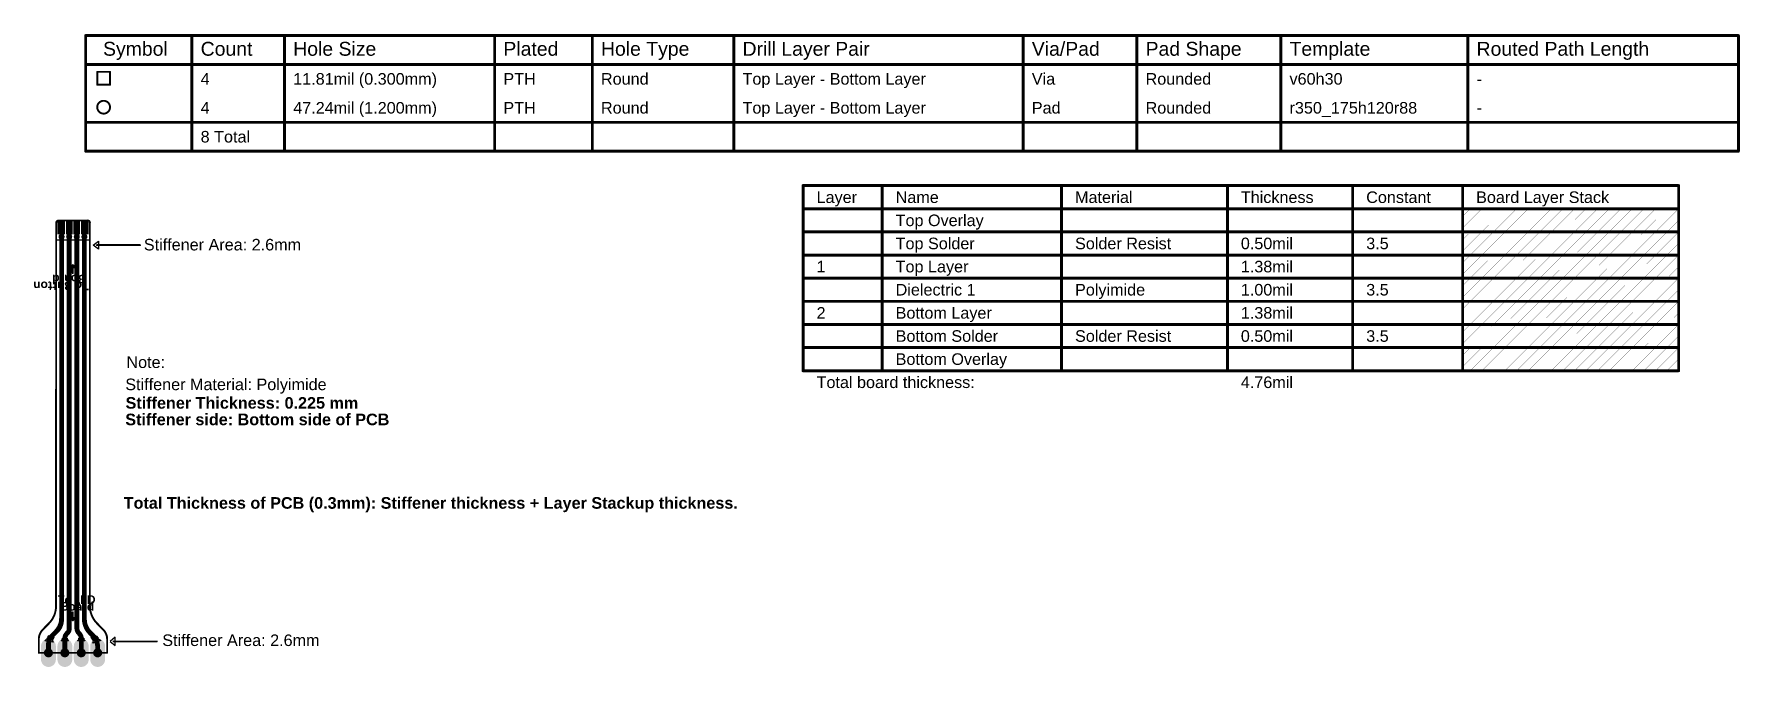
# Model space of a CAD drawing. Header units: inches. Extents: x -1 to 224, y -2 to 82.
import ezdxf

# ---------------------------------------------------------------- set-up
doc = ezdxf.new("R2010")
doc.units = ezdxf.units.IN
for name, color, linetype in [('Board Outline', 216, 'Continuous'), ('Bottom Layer', 5, 'Continuous'), ('Bottom Overlay', 54, 'Continuous'), ('Bottom Paste', 16, 'Continuous'), ('Bottom Solder', 6, 'Continuous'), ('Drill Drawing', 1, 'Continuous'), ('Fabrication info', 76, 'Continuous'), ('Multi-Layer', 9, 'Continuous'), ('Pad Holes', 156, 'Continuous'), ('Top Layer', 1, 'Continuous'), ('Top Overlay', 2, 'Continuous'), ('Top Paste', 8, 'Continuous'), ('Top Solder', 216, 'Continuous'), ('Via Holes', 16, 'Continuous')]:
    doc.layers.add(name, color=color, linetype=linetype)
doc.styles.add('Arial', font='', dxfattribs={"height": 0.2})
doc.styles.add('Arial_Bold', font='', dxfattribs={"height": 0.2})
doc.styles.add('Calibri_Bold', font='', dxfattribs={"height": 0.2})
doc.styles.get('Arial').set_extended_font_data('Arial')
doc.styles.get('Arial_Bold').set_extended_font_data('Arial', bold=True)
doc.styles.get('Calibri_Bold').set_extended_font_data('Calibri', bold=True)

msp = doc.modelspace()

# ---------------------------------------------------------------- texts
at = {"layer": 'Drill Drawing', "style": 'Arial'}
for s, height, p in [('Symbol', 1.829, (8.46, 78.67)), ('Count', 1.829, (21.31, 78.67)), ('Hole Size', 1.829, (33.5, 78.67)), ('Plated', 1.829, (61.17, 78.67)), ('Hole Type', 1.829, (74.02, 78.67)), ('Drill Layer Pair', 1.8288, (92.66, 78.67)), ('Via/Pad', 1.829, (130.75, 78.67)), ('Pad Shape', 1.829, (145.73, 78.67)), ('Template', 1.829, (164.68, 78.67)), ('Routed Path Length', 1.8288, (189.31, 78.67)), ('4', 1.52, (21.31, 74.86)), ('11.81mil (0.300mm)', 1.524, (33.5, 74.86)), ('PTH', 1.524, (61.17, 74.86)), ('Round', 1.524, (74.02, 74.86)), ('Top Layer - Bottom Layer', 1.524, (92.66, 74.86)), ('Via', 1.524, (130.75, 74.86)), ('Rounded', 1.524, (145.73, 74.86)), ('v60h30', 1.524, (164.68, 74.86)), ('-', 1.52, (189.31, 74.86)), ('4', 1.52, (21.31, 71.05)), ('47.24mil (1.200mm)', 1.524, (33.5, 71.05)), ('PTH', 1.524, (61.17, 71.05)), ('Round', 1.524, (74.02, 71.05)), ('Top Layer - Bottom Layer', 1.524, (92.66, 71.05)), ('Pad', 1.524, (130.75, 71.05)), ('Rounded', 1.524, (145.73, 71.05)), ('r350_175h120r88', 1.524, (164.68, 71.05)), ('-', 1.52, (189.31, 71.05)), ('8 Total', 1.524, (21.31, 67.24))]:
    msp.add_text(s, height=height, dxfattribs=at).set_placement(p)
at = {"layer": 'Fabrication info', "style": 'Arial'}
for s, height, p in [('Layer', 1.524, (102.41, 59.27)), ('Name', 1.524, (112.82, 59.27)), ('Material', 1.524, (136.44, 59.27)), ('Thickness', 1.524, (158.27, 59.27)), ('Constant', 1.524, (174.78, 59.27)), ('Board Layer Stack', 1.524, (189.25, 59.27)), ('Top Overlay', 1.524, (112.82, 56.22)), ('Top Solder', 1.524, (112.82, 53.18)), ('Solder Resist', 1.524, (136.44, 53.18)), ('0.50mil', 1.524, (158.27, 53.18)), ('3.5', 1.524, (174.78, 53.18)), ('1.38mil', 1.524, (158.27, 50.13)), ('1', 1.52, (102.41, 50.13)), ('Top Layer', 1.524, (112.82, 50.13)), ('Dielectric 1', 1.524, (112.82, 47.08)), ('Polyimide', 1.524, (136.44, 47.08)), ('1.00mil', 1.524, (158.27, 47.08)), ('3.5', 1.524, (174.78, 47.08)), ('2', 1.52, (102.41, 44.03)), ('Bottom Layer', 1.524, (112.82, 44.03)), ('1.38mil', 1.524, (158.27, 44.03)), ('Bottom Solder', 1.524, (112.82, 40.98)), ('Solder Resist', 1.524, (136.44, 40.98)), ('0.50mil', 1.524, (158.27, 40.98)), ('3.5', 1.524, (174.78, 40.98)), ('Bottom Overlay', 1.524, (112.82, 37.94)), ('Total board thickness:', 1.524, (102.41, 34.89)), ('4.76mil', 1.524, (158.27, 34.89))]:
    msp.add_text(s, height=height, dxfattribs=at).set_placement(p)
at = {"layer": 'Fabrication info'}
for s, style, p in [('Stiffener Area: 2.6mm', 'Arial', (13.83, 53.02)), ('Note:', 'Arial', (11.54, 37.53)), ('Stiffener Material: Polyimide', 'Arial', (11.39, 34.61)), ('Stiffener Thickness: 0.225 mm', 'Arial_Bold', (11.42, 32.17)), ('Stiffener side: Bottom side of PCB', 'Arial_Bold', (11.39, 29.99)), ('Total Thickness of PCB (0.3mm): Stiffener thickness + Layer Stackup thickness.', 'Arial_Bold', (11.18, 18.99)), ('Stiffener Area: 2.6mm', 'Arial', (16.26, 0.9))]:
    msp.add_text(s, height=1.524, rotation=360, dxfattribs=dict(at, style=style)).set_placement(p)
at = {"layer": 'Top Overlay', "style": 'Calibri_Bold'}
for s, rotation, p in [(' Board', 180, (6.56, 49.81)), ('To Button', 180, (6.56, 48.92)), ('To LED', 360, (2.51, 6.45)), (' Board', 360, (2.51, 5.56))]:
    msp.add_text(s, height=1.143, rotation=rotation, dxfattribs=at).set_placement(p)

# ---------------------------------------------------------------- blocks, each defined once
blk = doc.blocks.new('0_5___T____P___1')
at = {"layer": 'Bottom Layer'}
h = blk.add_hatch(color=5, dxfattribs=at)
edge = h.paths.add_edge_path()
edge.add_arc((-0.88, 0), 0.875, 90, 270)
edge.add_line((-0.88, -0.87), (0.88, -0.87))
edge.add_arc((0.88, 0), 0.875, 270, 450)
edge.add_line((0.88, 0.87), (-0.88, 0.87))
at = {"layer": 'Bottom Solder'}
h = blk.add_hatch(color=6, dxfattribs=at)
edge = h.paths.add_edge_path()
edge.add_arc((-0.88, 0), 0.977, 90, 270)
edge.add_line((-0.88, -0.98), (0.88, -0.98))
edge.add_arc((0.88, 0), 0.977, 270, 450)
edge.add_line((0.88, 0.98), (-0.88, 0.98))
at = {"layer": 'Multi-Layer'}
h = blk.add_hatch(color=9, dxfattribs=at)
edge = h.paths.add_edge_path()
edge.add_arc((-0.88, 0), 0.875, 90, 270)
edge.add_line((-0.88, -0.87), (0.88, -0.87))
edge.add_arc((0.88, 0), 0.875, 270, 450)
edge.add_line((0.88, 0.87), (-0.88, 0.87))
at = {"layer": 'Pad Holes'}
h = blk.add_hatch(color=7, dxfattribs=at)
edge = h.paths.add_edge_path()
edge.add_arc((0, 0), 0.6, 0, 360)
at = {"layer": 'Top Layer'}
h = blk.add_hatch(color=1, dxfattribs=at)
edge = h.paths.add_edge_path()
edge.add_arc((-0.88, 0), 0.875, 90, 270)
edge.add_line((-0.88, -0.87), (0.88, -0.87))
edge.add_arc((0.88, 0), 0.875, 270, 450)
edge.add_line((0.88, 0.87), (-0.88, 0.87))
at = {"layer": 'Top Solder'}
h = blk.add_hatch(color=216, dxfattribs=at)
edge = h.paths.add_edge_path()
edge.add_arc((-0.88, 0), 0.977, 90, 270)
edge.add_line((-0.88, -0.98), (0.88, -0.98))
edge.add_arc((0.88, 0), 0.977, 270, 450)
edge.add_line((0.88, 0.98), (-0.88, 0.98))
blk = doc.blocks.new('0_5___T____P___2')
at = {"layer": 'Bottom Layer'}
h = blk.add_hatch(color=5, dxfattribs=at)
edge = h.paths.add_edge_path()
edge.add_arc((-0.88, 0), 0.875, 90, 270)
edge.add_line((-0.88, -0.87), (0.88, -0.87))
edge.add_arc((0.88, 0), 0.875, 270, 450)
edge.add_line((0.88, 0.87), (-0.88, 0.87))
at = {"layer": 'Bottom Solder'}
h = blk.add_hatch(color=6, dxfattribs=at)
edge = h.paths.add_edge_path()
edge.add_arc((-0.88, 0), 0.977, 90, 270)
edge.add_line((-0.88, -0.98), (0.88, -0.98))
edge.add_arc((0.88, 0), 0.977, 270, 450)
edge.add_line((0.88, 0.98), (-0.88, 0.98))
at = {"layer": 'Multi-Layer'}
h = blk.add_hatch(color=9, dxfattribs=at)
edge = h.paths.add_edge_path()
edge.add_arc((-0.88, 0), 0.875, 90, 270)
edge.add_line((-0.88, -0.87), (0.88, -0.87))
edge.add_arc((0.88, 0), 0.875, 270, 450)
edge.add_line((0.88, 0.87), (-0.88, 0.87))
at = {"layer": 'Pad Holes'}
h = blk.add_hatch(color=7, dxfattribs=at)
edge = h.paths.add_edge_path()
edge.add_arc((0, 0), 0.6, 0, 360)
at = {"layer": 'Top Layer'}
h = blk.add_hatch(color=1, dxfattribs=at)
edge = h.paths.add_edge_path()
edge.add_arc((-0.88, 0), 0.875, 90, 270)
edge.add_line((-0.88, -0.87), (0.88, -0.87))
edge.add_arc((0.88, 0), 0.875, 270, 450)
edge.add_line((0.88, 0.87), (-0.88, 0.87))
at = {"layer": 'Top Solder'}
h = blk.add_hatch(color=216, dxfattribs=at)
edge = h.paths.add_edge_path()
edge.add_arc((-0.88, 0), 0.977, 90, 270)
edge.add_line((-0.88, -0.98), (0.88, -0.98))
edge.add_arc((0.88, 0), 0.977, 270, 450)
edge.add_line((0.88, 0.98), (-0.88, 0.98))
blk = doc.blocks.new('0_5___T____P___3')
at = {"layer": 'Bottom Layer'}
h = blk.add_hatch(color=5, dxfattribs=at)
edge = h.paths.add_edge_path()
edge.add_arc((-0.88, 0), 0.875, 90, 270)
edge.add_line((-0.88, -0.87), (0.88, -0.87))
edge.add_arc((0.88, 0), 0.875, 270, 450)
edge.add_line((0.88, 0.87), (-0.88, 0.87))
at = {"layer": 'Bottom Solder'}
h = blk.add_hatch(color=6, dxfattribs=at)
edge = h.paths.add_edge_path()
edge.add_arc((-0.88, 0), 0.977, 90, 270)
edge.add_line((-0.88, -0.98), (0.88, -0.98))
edge.add_arc((0.88, 0), 0.977, 270, 450)
edge.add_line((0.88, 0.98), (-0.88, 0.98))
at = {"layer": 'Multi-Layer'}
h = blk.add_hatch(color=9, dxfattribs=at)
edge = h.paths.add_edge_path()
edge.add_arc((-0.88, 0), 0.875, 90, 270)
edge.add_line((-0.88, -0.87), (0.88, -0.87))
edge.add_arc((0.88, 0), 0.875, 270, 450)
edge.add_line((0.88, 0.87), (-0.88, 0.87))
at = {"layer": 'Pad Holes'}
h = blk.add_hatch(color=7, dxfattribs=at)
edge = h.paths.add_edge_path()
edge.add_arc((0, 0), 0.6, 0, 360)
at = {"layer": 'Top Layer'}
h = blk.add_hatch(color=1, dxfattribs=at)
edge = h.paths.add_edge_path()
edge.add_arc((-0.88, 0), 0.875, 90, 270)
edge.add_line((-0.88, -0.87), (0.88, -0.87))
edge.add_arc((0.88, 0), 0.875, 270, 450)
edge.add_line((0.88, 0.87), (-0.88, 0.87))
at = {"layer": 'Top Solder'}
h = blk.add_hatch(color=216, dxfattribs=at)
edge = h.paths.add_edge_path()
edge.add_arc((-0.88, 0), 0.977, 90, 270)
edge.add_line((-0.88, -0.98), (0.88, -0.98))
edge.add_arc((0.88, 0), 0.977, 270, 450)
edge.add_line((0.88, 0.98), (-0.88, 0.98))
blk = doc.blocks.new('0_5___T____P___4')
at = {"layer": 'Bottom Layer'}
h = blk.add_hatch(color=5, dxfattribs=at)
edge = h.paths.add_edge_path()
edge.add_arc((-0.88, 0), 0.875, 90, 270)
edge.add_line((-0.88, -0.87), (0.88, -0.87))
edge.add_arc((0.88, 0), 0.875, 270, 450)
edge.add_line((0.88, 0.87), (-0.88, 0.87))
at = {"layer": 'Bottom Solder'}
h = blk.add_hatch(color=6, dxfattribs=at)
edge = h.paths.add_edge_path()
edge.add_arc((-0.88, 0), 0.977, 90, 270)
edge.add_line((-0.88, -0.98), (0.88, -0.98))
edge.add_arc((0.88, 0), 0.977, 270, 450)
edge.add_line((0.88, 0.98), (-0.88, 0.98))
at = {"layer": 'Multi-Layer'}
h = blk.add_hatch(color=9, dxfattribs=at)
edge = h.paths.add_edge_path()
edge.add_arc((-0.88, 0), 0.875, 90, 270)
edge.add_line((-0.88, -0.87), (0.88, -0.87))
edge.add_arc((0.88, 0), 0.875, 270, 450)
edge.add_line((0.88, 0.87), (-0.88, 0.87))
at = {"layer": 'Pad Holes'}
h = blk.add_hatch(color=7, dxfattribs=at)
edge = h.paths.add_edge_path()
edge.add_arc((0, 0), 0.6, 0, 360)
at = {"layer": 'Top Layer'}
h = blk.add_hatch(color=1, dxfattribs=at)
edge = h.paths.add_edge_path()
edge.add_arc((-0.88, 0), 0.875, 90, 270)
edge.add_line((-0.88, -0.87), (0.88, -0.87))
edge.add_arc((0.88, 0), 0.875, 270, 450)
edge.add_line((0.88, 0.87), (-0.88, 0.87))
at = {"layer": 'Top Solder'}
h = blk.add_hatch(color=216, dxfattribs=at)
edge = h.paths.add_edge_path()
edge.add_arc((-0.88, 0), 0.977, 90, 270)
edge.add_line((-0.88, -0.98), (0.88, -0.98))
edge.add_arc((0.88, 0), 0.977, 270, 450)
edge.add_line((0.88, 0.98), (-0.88, 0.98))
blk = doc.blocks.new('FPC_1MM_4P___NEW_B_5')
at = {"layer": 'Bottom Layer'}
for points in [[(-1.84, 0.88), (-1.16, 0.88), (-1.16, -0.62), (-1.84, -0.62)], [(-0.83, 0.88), (-0.16, 0.88), (-0.16, -0.62), (-0.83, -0.62)], [(0.17, 0.88), (0.84, 0.88), (0.84, -0.62), (0.17, -0.62)], [(1.16, 0.88), (1.84, 0.88), (1.84, -0.62), (1.16, -0.62)]]:
    blk.add_hatch(color=5, dxfattribs=at).paths.add_polyline_path(points)
at = {"layer": 'Bottom Paste'}
for points in [[(-1.84, 0.88), (-1.16, 0.88), (-1.16, -0.62), (-1.84, -0.62)], [(-0.83, 0.88), (-0.16, 0.88), (-0.16, -0.62), (-0.83, -0.62)], [(0.17, 0.88), (0.84, 0.88), (0.84, -0.62), (0.17, -0.62)], [(1.16, 0.88), (1.84, 0.88), (1.84, -0.62), (1.16, -0.62)]]:
    blk.add_hatch(color=16, dxfattribs=at).paths.add_polyline_path(points)
at = {"layer": 'Bottom Solder'}
for points in [[(-1.94, 0.98), (-1.06, 0.98), (-1.06, -0.72), (-1.94, -0.72)], [(-0.94, 0.98), (-0.06, 0.98), (-0.06, -0.72), (-0.94, -0.72)], [(0.06, 0.98), (0.94, 0.98), (0.94, -0.72), (0.06, -0.72)], [(1.06, 0.98), (1.94, 0.98), (1.94, -0.72), (1.06, -0.72)]]:
    blk.add_hatch(color=6, dxfattribs=at).paths.add_polyline_path(points)
at = {"layer": 'Bottom Overlay'}
for points in [[(-2.01, 0.95, 0.127, 0.127, 0), (-2.01, -0.51, 0.127, 0.127, 0)], [(2.01, 0.95, 0.127, 0.127, 0), (2.01, -0.51, 0.127, 0.127, 0)], [(-1.71, -0.8, 0.127, 0.127, -0.409791), (-2.01, -0.51, 0.127, 0.127, 0)], [(1.71, -0.8, 0.127, 0.127, 0), (-1.71, -0.8, 0.127, 0.127, 0)], [(2.01, -0.51, 0.127, 0.127, -0.409791), (1.71, -0.8, 0.127, 0.127, 0)]]:
    blk.add_lwpolyline(points, format="xyseb", dxfattribs=at)
for points in [[(-2.04, 0.95, 0.0635, 0.0635, 1), (-1.97, 0.95, 0.0635, 0.0635, 1)], [(1.97, 0.95, 0.0635, 0.0635, 1), (2.04, 0.95, 0.0635, 0.0635, 1)], [(-2.04, -0.51, 0.0635, 0.0635, 1), (-1.97, -0.51, 0.0635, 0.0635, 1)], [(-2.04, -0.51, 0.0635, 0.0635, 1), (-1.97, -0.51, 0.0635, 0.0635, 1)], [(-1.74, -0.8, 0.0635, 0.0635, 1), (-1.68, -0.8, 0.0635, 0.0635, 1)], [(-1.74, -0.8, 0.0635, 0.0635, 1), (-1.68, -0.8, 0.0635, 0.0635, 1)], [(1.68, -0.8, 0.0635, 0.0635, 1), (1.74, -0.8, 0.0635, 0.0635, 1)], [(1.68, -0.8, 0.0635, 0.0635, 1), (1.74, -0.8, 0.0635, 0.0635, 1)], [(1.97, -0.51, 0.0635, 0.0635, 1), (2.04, -0.51, 0.0635, 0.0635, 1)], [(1.97, -0.51, 0.0635, 0.0635, 1), (2.04, -0.51, 0.0635, 0.0635, 1)]]:
    blk.add_lwpolyline(points, format="xyseb", close=True, dxfattribs=at)

# ---------------------------------------------------------------- hatches: boundary and pattern name
at = {"layer": 'Bottom Layer'}
h = msp.add_hatch(color=5, dxfattribs=at)
edge = h.paths.add_edge_path()
edge.add_arc((3, 54.82), 0.3, 0, 360)
h = msp.add_hatch(color=5, dxfattribs=at)
edge = h.paths.add_edge_path()
edge.add_arc((4, 54.82), 0.3, 0, 360)
h = msp.add_hatch(color=5, dxfattribs=at)
edge = h.paths.add_edge_path()
edge.add_arc((5, 54.82), 0.3, 0, 360)
h = msp.add_hatch(color=5, dxfattribs=at)
edge = h.paths.add_edge_path()
edge.add_arc((6, 54.82), 0.3, 0, 360)
at = {"layer": 'Bottom Solder'}
h = msp.add_hatch(color=6, dxfattribs=at)
edge = h.paths.add_edge_path()
edge.add_arc((3, 54.82), 0.402, 0, 360)
h = msp.add_hatch(color=6, dxfattribs=at)
edge = h.paths.add_edge_path()
edge.add_arc((4, 54.82), 0.402, 0, 360)
h = msp.add_hatch(color=6, dxfattribs=at)
edge = h.paths.add_edge_path()
edge.add_arc((5, 54.82), 0.402, 0, 360)
h = msp.add_hatch(color=6, dxfattribs=at)
edge = h.paths.add_edge_path()
edge.add_arc((6, 54.82), 0.402, 0, 360)
at = {"layer": 'Top Layer'}
for points in [[(2.67, 56.76), (3.34, 56.76), (3.34, 55.26), (2.67, 55.26)], [(3.67, 56.76), (4.34, 56.76), (4.34, 55.26), (3.67, 55.26)], [(4.67, 56.76), (5.34, 56.76), (5.34, 55.26), (4.67, 55.26)], [(5.67, 56.76), (6.34, 56.76), (6.34, 55.26), (5.67, 55.26)]]:
    msp.add_hatch(color=1, dxfattribs=at).paths.add_polyline_path(points)
h = msp.add_hatch(color=1, dxfattribs=at)
edge = h.paths.add_edge_path()
edge.add_arc((3, 54.82), 0.3, 0, 360)
h = msp.add_hatch(color=1, dxfattribs=at)
edge = h.paths.add_edge_path()
edge.add_arc((4, 54.82), 0.3, 0, 360)
h = msp.add_hatch(color=1, dxfattribs=at)
edge = h.paths.add_edge_path()
edge.add_arc((5, 54.82), 0.3, 0, 360)
h = msp.add_hatch(color=1, dxfattribs=at)
edge = h.paths.add_edge_path()
edge.add_arc((6, 54.82), 0.3, 0, 360)
at = {"layer": 'Top Paste'}
for points in [[(2.67, 56.76), (3.34, 56.76), (3.34, 55.26), (2.67, 55.26)], [(3.67, 56.76), (4.34, 56.76), (4.34, 55.26), (3.67, 55.26)], [(4.67, 56.76), (5.34, 56.76), (5.34, 55.26), (4.67, 55.26)], [(5.67, 56.76), (6.34, 56.76), (6.34, 55.26), (5.67, 55.26)]]:
    msp.add_hatch(color=8, dxfattribs=at).paths.add_polyline_path(points)
at = {"layer": 'Top Solder'}
for points in [[(2.57, 56.87), (3.44, 56.87), (3.44, 55.16), (2.57, 55.16)], [(3.57, 56.87), (4.44, 56.87), (4.44, 55.16), (3.57, 55.16)], [(4.57, 56.87), (5.44, 56.87), (5.44, 55.16), (4.57, 55.16)], [(5.57, 56.87), (6.44, 56.87), (6.44, 55.16), (5.57, 55.16)]]:
    msp.add_hatch(color=216, dxfattribs=at).paths.add_polyline_path(points)
h = msp.add_hatch(color=216, dxfattribs=at)
edge = h.paths.add_edge_path()
edge.add_arc((3, 54.82), 0.402, 0, 360)
h = msp.add_hatch(color=216, dxfattribs=at)
edge = h.paths.add_edge_path()
edge.add_arc((4, 54.82), 0.402, 0, 360)
h = msp.add_hatch(color=216, dxfattribs=at)
edge = h.paths.add_edge_path()
edge.add_arc((5, 54.82), 0.402, 0, 360)
h = msp.add_hatch(color=216, dxfattribs=at)
edge = h.paths.add_edge_path()
edge.add_arc((6, 54.82), 0.402, 0, 360)
at = {"layer": 'Via Holes'}
h = msp.add_hatch(color=7, dxfattribs=at)
edge = h.paths.add_edge_path()
edge.add_arc((3, 54.82), 0.15, 0, 360)
h = msp.add_hatch(color=7, dxfattribs=at)
edge = h.paths.add_edge_path()
edge.add_arc((4, 54.82), 0.15, 0, 360)
h = msp.add_hatch(color=7, dxfattribs=at)
edge = h.paths.add_edge_path()
edge.add_arc((5, 54.82), 0.15, 0, 360)
h = msp.add_hatch(color=7, dxfattribs=at)
edge = h.paths.add_edge_path()
edge.add_arc((6, 54.82), 0.15, 0, 360)

# ---------------------------------------------------------------- linework, layer by layer
at = {"layer": 'Board Outline'}
for points in [[(2.27, 6.17, 0.254, 0.254, 0), (2.29, 56.64, 0.254, 0.254, 0)], [(2.29, 56.64, 0.254, 0.254, -0.409791), (2.6, 56.96, 0.254, 0.254, 0)], [(2.6, 56.96, 0.254, 0.254, 0), (6.44, 56.96, 0.254, 0.254, 0)], [(6.44, 56.97, 0.254, 0.254, -0.409791), (6.72, 56.68, 0.254, 0.254, 0)], [(6.72, 6.17, 0.254, 0.254, 0), (6.72, 56.68, 0.254, 0.254, 0)], [(2.27, 6.17, 0.254, 0.254, -0.198912), (1.33, 3.88, 0.254, 0.254, 0)], [(7.67, 3.88, 0.254, 0.254, -0.198912), (6.73, 6.17, 0.254, 0.254, 0)], [(0, 1.78, 0.254, 0.254, -0.198912), (0.54, 3.08, 0.254, 0.254, 0)], [(0.54, 3.08, 0.254, 0.254, 0), (1.33, 3.88, 0.254, 0.254, 0)], [(7.67, 3.88, 0.254, 0.254, 0), (8.46, 3.08, 0.254, 0.254, 0)], [(8.46, 3.08, 0.254, 0.254, -0.198912), (9, 1.78, 0.254, 0.254, 0)], [(0, 0, 0.254, 0.254, 0), (0, 1.78, 0.254, 0.254, 0)], [(0, 0, 0.254, 0.254, 0), (9, 0, 0.254, 0.254, 0)], [(9, 0, 0.254, 0.254, 0), (9, 1.78, 0.254, 0.254, 0)]]:
    msp.add_lwpolyline(points, format="xyseb", dxfattribs=at)
for points in [[(2.23, 56.64, 0.127, 0.127, 1), (2.35, 56.64, 0.127, 0.127, 1)], [(2.23, 56.64, 0.127, 0.127, 1), (2.35, 56.64, 0.127, 0.127, 1)], [(2.54, 56.96, 0.127, 0.127, 1), (2.67, 56.96, 0.127, 0.127, 1)], [(2.54, 56.96, 0.127, 0.127, 1), (2.67, 56.96, 0.127, 0.127, 1)], [(6.38, 56.96, 0.127, 0.127, 1), (6.51, 56.96, 0.127, 0.127, 1)], [(6.38, 56.97, 0.127, 0.127, 1), (6.51, 56.97, 0.127, 0.127, 1)], [(6.66, 56.68, 0.127, 0.127, 1), (6.79, 56.68, 0.127, 0.127, 1)], [(6.66, 56.68, 0.127, 0.127, 1), (6.79, 56.68, 0.127, 0.127, 1)], [(2.21, 6.17, 0.127, 0.127, 1), (2.34, 6.17, 0.127, 0.127, 1)], [(2.21, 6.17, 0.127, 0.127, 1), (2.34, 6.17, 0.127, 0.127, 1)], [(6.66, 6.17, 0.127, 0.127, 1), (6.79, 6.17, 0.127, 0.127, 1)], [(6.66, 6.17, 0.127, 0.127, 1), (6.79, 6.17, 0.127, 0.127, 1)], [(0.48, 3.08, 0.127, 0.127, 1), (0.6, 3.08, 0.127, 0.127, 1)], [(0.48, 3.08, 0.127, 0.127, 1), (0.6, 3.08, 0.127, 0.127, 1)], [(1.26, 3.88, 0.127, 0.127, 1), (1.39, 3.88, 0.127, 0.127, 1)], [(1.26, 3.88, 0.127, 0.127, 1), (1.39, 3.88, 0.127, 0.127, 1)], [(7.61, 3.88, 0.127, 0.127, 1), (7.74, 3.88, 0.127, 0.127, 1)], [(7.61, 3.88, 0.127, 0.127, 1), (7.74, 3.88, 0.127, 0.127, 1)], [(8.4, 3.08, 0.127, 0.127, 1), (8.52, 3.08, 0.127, 0.127, 1)], [(8.4, 3.08, 0.127, 0.127, 1), (8.52, 3.08, 0.127, 0.127, 1)], [(-0.06, 1.78, 0.127, 0.127, 1), (0.06, 1.78, 0.127, 0.127, 1)], [(-0.06, 1.78, 0.127, 0.127, 1), (0.06, 1.78, 0.127, 0.127, 1)], [(-0.06, 0, 0.127, 0.127, 1), (0.06, 0, 0.127, 0.127, 1)], [(-0.06, 0, 0.127, 0.127, 1), (0.06, 0, 0.127, 0.127, 1)], [(8.94, 1.78, 0.127, 0.127, 1), (9.06, 1.78, 0.127, 0.127, 1)], [(8.94, 1.78, 0.127, 0.127, 1), (9.06, 1.78, 0.127, 0.127, 1)], [(8.94, 0, 0.127, 0.127, 1), (9.06, 0, 0.127, 0.127, 1)], [(8.94, 0, 0.127, 0.127, 1), (9.06, 0, 0.127, 0.127, 1)]]:
    msp.add_lwpolyline(points, format="xyseb", close=True, dxfattribs=at)
at = {"layer": 'Bottom Layer'}
for p, q in [((1.21, 2.07), (1.36, 2.28)), ((1.36, 2.28), (2, 2.06)), ((6.89, 2.06), (7.54, 2.28)), ((7.54, 2.28), (7.61, 2.18)), ((0.78, 1.6), (0.82, 1.63)), ((1.95, 1.42), (0.78, 1.6)), ((0.82, 1.63), (0.87, 1.66)), ((0.87, 1.66), (0.92, 1.71)), ((0.92, 1.71), (0.97, 1.76)), ((0.97, 1.76), (1.08, 1.9)), ((1.08, 1.9), (1.21, 2.07)), ((1.81, 1.67), (1.79, 1.6)), ((1.79, 1.6), (1.8, 1.54)), ((1.8, 1.54), (1.81, 1.5)), ((1.83, 1.75), (1.81, 1.67)), ((1.81, 1.5), (1.84, 1.46)), ((1.88, 1.85), (1.83, 1.75)), ((1.84, 1.46), (1.89, 1.43)), ((1.93, 1.95), (1.88, 1.85)), ((1.89, 1.43), (1.95, 1.42)), ((2, 2.06), (1.93, 1.95)), ((2.94, 1.6), (2.98, 1.62)), ((3.92, 1.6), (2.94, 1.6)), ((2.98, 1.62), (3, 1.65)), ((3, 1.65), (3.03, 1.67)), ((3.03, 1.67), (3.05, 1.7)), ((3.05, 1.7), (3.07, 1.73)), ((3.07, 1.73), (3.09, 1.76)), ((3.09, 1.76), (3.1, 1.8)), ((3.1, 1.8), (3.11, 1.84)), ((3.11, 1.92), (3.75, 1.92)), ((3.11, 1.88), (3.11, 1.92)), ((3.11, 1.84), (3.11, 1.88)), ((3.75, 1.92), (3.75, 1.88)), ((3.75, 1.88), (3.75, 1.84)), ((3.75, 1.84), (3.76, 1.8)), ((3.76, 1.8), (3.77, 1.76)), ((3.77, 1.76), (3.79, 1.73)), ((3.79, 1.73), (3.81, 1.7)), ((3.81, 1.7), (3.83, 1.67)), ((3.83, 1.67), (3.86, 1.65)), ((3.86, 1.65), (3.88, 1.62)), ((3.88, 1.62), (3.92, 1.6)), ((5.1, 1.6), (5.14, 1.62)), ((6.08, 1.6), (5.1, 1.6)), ((5.14, 1.62), (5.16, 1.65)), ((5.16, 1.65), (5.19, 1.67)), ((5.19, 1.67), (5.21, 1.7)), ((5.21, 1.7), (5.23, 1.73)), ((5.23, 1.73), (5.25, 1.76)), ((5.25, 1.76), (5.26, 1.8)), ((5.26, 1.8), (5.27, 1.84)), ((5.27, 1.92), (5.91, 1.92)), ((5.27, 1.88), (5.27, 1.92)), ((5.27, 1.84), (5.27, 1.88)), ((5.91, 1.92), (5.91, 1.88)), ((5.91, 1.88), (5.91, 1.84)), ((5.91, 1.84), (5.92, 1.8)), ((5.92, 1.8), (5.93, 1.76)), ((5.93, 1.76), (5.95, 1.73)), ((5.95, 1.73), (5.97, 1.7)), ((5.97, 1.7), (5.99, 1.67)), ((5.99, 1.67), (6.02, 1.65)), ((6.02, 1.65), (6.04, 1.62)), ((6.04, 1.62), (6.08, 1.6)), ((6.97, 1.93), (6.89, 2.06)), ((7.05, 1.81), (6.97, 1.93)), ((7.1, 1.7), (7.05, 1.81)), ((8.17, 1.62), (7.06, 1.28)), ((7.06, 1.28), (7.11, 1.3)), ((7.14, 1.61), (7.1, 1.7)), ((7.11, 1.3), (7.15, 1.34)), ((7.17, 1.52), (7.14, 1.61)), ((7.15, 1.34), (7.17, 1.39)), ((7.18, 1.45), (7.17, 1.52)), ((7.17, 1.39), (7.18, 1.45)), ((7.61, 2.18), (7.81, 1.93)), ((7.81, 1.93), (7.87, 1.86)), ((7.87, 1.86), (8, 1.75)), ((8, 1.75), (8.05, 1.7)), ((8.05, 1.7), (8.11, 1.66)), ((8.11, 1.66), (8.17, 1.62))]:
    msp.add_line(p, q, dxfattribs=at)
for points in [[(3, 54.82, 0.635, 0.635, 0), (3, 56.01, 0.635, 0.635, 0)], [(4, 54.82, 0.635, 0.635, 0), (4, 55.96, 0.635, 0.635, 0)], [(4, 56.01, 0.508, 0.508, 0), (4, 56.01, 0.508, 0.508, 0)], [(5, 54.82, 0.635, 0.635, 0), (5, 55.99, 0.635, 0.635, 0)], [(6, 54.82, 0.635, 0.635, 0), (6, 56.01, 0.635, 0.635, 0)], [(3, 4.41, 0.635, 0.635, 0), (3, 54.82, 0.635, 0.635, 0)], [(4, 54.82, 0.635, 0.635, 0), (4, 3.14, 0.635, 0.635, 0)], [(5, 4.87, 0.635, 0.635, 0), (5, 54.82, 0.635, 0.635, 0)], [(6, 4.45, 0.635, 0.635, 0), (6, 54.82, 0.635, 0.635, 0)], [(3, 4.41, 0.635, 0.635, -0.199026), (2.37, 2.87, 0.635, 0.635, 0)], [(5, 3.33, 0.635, 0.635, 0), (5, 4.87, 0.635, 0.635, 0)], [(6.75, 2.65, 0.635, 0.635, -0.198912), (6, 4.45, 0.635, 0.635, 0)], [(1.27, 1.06, 0.635, 0.635, -0.198912), (1.78, 2.29, 0.635, 0.635, 0)], [(1.78, 2.29, 0.635, 0.635, 0), (2.37, 2.87, 0.635, 0.635, 0)], [(3.43, 1.92, 0.635, 0.635, -0.198912), (3.69, 2.54, 0.635, 0.635, 0)], [(3.69, 2.54, 0.635, 0.635, 0), (3.81, 2.66, 0.635, 0.635, 0)], [(4, 3.14, 0.635, 0.635, -0.198912), (3.81, 2.66, 0.635, 0.635, 0)], [(5.33, 2.54, 0.635, 0.635, -0.198912), (5, 3.33, 0.635, 0.635, 0)], [(5.33, 2.54, 0.635, 0.635, -0.198912), (5.59, 1.92, 0.635, 0.635, 0)], [(6.75, 2.65, 0.635, 0.635, 0), (7.11, 2.29, 0.635, 0.635, 0)], [(7.11, 2.29, 0.635, 0.635, -0.198912), (7.75, 0.74, 0.635, 0.635, 0)], [(3.43, 0, 0.635, 0.635, 0), (3.43, 1.92, 0.635, 0.635, 0)], [(5.59, 0, 0.635, 0.635, 0), (5.59, 1.92, 0.635, 0.635, 0)]]:
    msp.add_lwpolyline(points, format="xyseb", dxfattribs=at)
for points in [[(2.85, 56.01, 0.318, 0.318, 1), (3.16, 56.01, 0.318, 0.318, 1)], [(3.85, 55.96, 0.318, 0.318, 1), (4.16, 55.96, 0.318, 0.318, 1)], [(3.88, 56.01, 0.254, 0.254, 1), (4.13, 56.01, 0.254, 0.254, 1)], [(3.88, 56.01, 0.254, 0.254, 1), (4.13, 56.01, 0.254, 0.254, 1)], [(4.85, 55.99, 0.318, 0.318, 1), (5.16, 55.99, 0.318, 0.318, 1)], [(5.85, 56.01, 0.318, 0.318, 1), (6.16, 56.01, 0.318, 0.318, 1)], [(2.85, 54.82, 0.318, 0.318, 1), (3.16, 54.82, 0.318, 0.318, 1)], [(2.85, 54.82, 0.318, 0.318, 1), (3.16, 54.82, 0.318, 0.318, 1)], [(3.85, 54.82, 0.318, 0.318, 1), (4.16, 54.82, 0.318, 0.318, 1)], [(3.85, 54.82, 0.318, 0.318, 1), (4.16, 54.82, 0.318, 0.318, 1)], [(4.85, 54.82, 0.318, 0.318, 1), (5.16, 54.82, 0.318, 0.318, 1)], [(4.85, 54.82, 0.318, 0.318, 1), (5.16, 54.82, 0.318, 0.318, 1)], [(5.85, 54.82, 0.318, 0.318, 1), (6.16, 54.82, 0.318, 0.318, 1)], [(5.85, 54.82, 0.318, 0.318, 1), (6.16, 54.82, 0.318, 0.318, 1)], [(2.85, 4.41, 0.318, 0.318, 1), (3.16, 4.41, 0.318, 0.318, 1)], [(2.85, 4.41, 0.318, 0.318, 1), (3.16, 4.41, 0.318, 0.318, 1)], [(4.85, 4.87, 0.318, 0.318, 1), (5.16, 4.87, 0.318, 0.318, 1)], [(4.85, 4.87, 0.318, 0.318, 1), (5.16, 4.87, 0.318, 0.318, 1)], [(5.85, 4.45, 0.318, 0.318, 1), (6.16, 4.45, 0.318, 0.318, 1)], [(5.85, 4.45, 0.318, 0.318, 1), (6.16, 4.45, 0.318, 0.318, 1)], [(1.62, 2.29, 0.318, 0.318, 1), (1.94, 2.29, 0.318, 0.318, 1)], [(1.62, 2.29, 0.318, 0.318, 1), (1.94, 2.29, 0.318, 0.318, 1)], [(2.21, 2.87, 0.318, 0.318, 1), (2.53, 2.87, 0.318, 0.318, 1)], [(2.21, 2.87, 0.318, 0.318, 1), (2.53, 2.87, 0.318, 0.318, 1)], [(3.53, 2.54, 0.318, 0.318, 1), (3.85, 2.54, 0.318, 0.318, 1)], [(3.53, 2.54, 0.318, 0.318, 1), (3.85, 2.54, 0.318, 0.318, 1)], [(3.65, 2.66, 0.318, 0.318, 1), (3.96, 2.66, 0.318, 0.318, 1)], [(3.65, 2.66, 0.318, 0.318, 1), (3.96, 2.66, 0.318, 0.318, 1)], [(3.85, 3.14, 0.318, 0.318, 1), (4.16, 3.14, 0.318, 0.318, 1)], [(3.85, 3.14, 0.318, 0.318, 1), (4.16, 3.14, 0.318, 0.318, 1)], [(4.85, 3.33, 0.318, 0.318, 1), (5.16, 3.33, 0.318, 0.318, 1)], [(4.85, 3.33, 0.318, 0.318, 1), (5.16, 3.33, 0.318, 0.318, 1)], [(5.18, 2.54, 0.318, 0.318, 1), (5.49, 2.54, 0.318, 0.318, 1)], [(5.18, 2.54, 0.318, 0.318, 1), (5.49, 2.54, 0.318, 0.318, 1)], [(6.59, 2.65, 0.318, 0.318, 1), (6.91, 2.65, 0.318, 0.318, 1)], [(6.59, 2.65, 0.318, 0.318, 1), (6.91, 2.65, 0.318, 0.318, 1)], [(6.95, 2.29, 0.318, 0.318, 1), (7.27, 2.29, 0.318, 0.318, 1)], [(6.95, 2.29, 0.318, 0.318, 1), (7.27, 2.29, 0.318, 0.318, 1)], [(1.11, 1.06, 0.318, 0.318, 1), (1.43, 1.06, 0.318, 0.318, 1)], [(3.27, 1.92, 0.318, 0.318, 1), (3.59, 1.92, 0.318, 0.318, 1)], [(3.27, 1.92, 0.318, 0.318, 1), (3.59, 1.92, 0.318, 0.318, 1)], [(3.27, 0, 0.318, 0.318, 1), (3.59, 0, 0.318, 0.318, 1)], [(5.43, 1.92, 0.318, 0.318, 1), (5.75, 1.92, 0.318, 0.318, 1)], [(5.43, 1.92, 0.318, 0.318, 1), (5.75, 1.92, 0.318, 0.318, 1)], [(5.43, 0, 0.318, 0.318, 1), (5.75, 0, 0.318, 0.318, 1)], [(7.59, 0.74, 0.318, 0.318, 1), (7.91, 0.74, 0.318, 0.318, 1)]]:
    msp.add_lwpolyline(points, format="xyseb", close=True, dxfattribs=at)
at = {"layer": 'Drill Drawing'}
for points in [[(6.17, 81.33, 0.381, 0.381, 0), (223.79, 81.33, 0.381, 0.381, 0)], [(6.17, 66.09, 0.381, 0.381, 0), (6.17, 81.33, 0.381, 0.381, 0)], [(20.16, 66.09, 0.381, 0.381, 0), (20.16, 81.33, 0.381, 0.381, 0)], [(32.35, 66.09, 0.381, 0.381, 0), (32.35, 81.33, 0.381, 0.381, 0)], [(60.03, 66.09, 0.381, 0.381, 0), (60.03, 81.33, 0.381, 0.381, 0)], [(72.88, 66.09, 0.381, 0.381, 0), (72.88, 81.33, 0.381, 0.381, 0)], [(91.52, 66.09, 0.381, 0.381, 0), (91.52, 81.33, 0.381, 0.381, 0)], [(129.61, 66.09, 0.381, 0.381, 0), (129.61, 81.33, 0.381, 0.381, 0)], [(144.59, 66.09, 0.381, 0.381, 0), (144.59, 81.33, 0.381, 0.381, 0)], [(163.53, 66.09, 0.381, 0.381, 0), (163.53, 81.33, 0.381, 0.381, 0)], [(188.16, 66.09, 0.381, 0.381, 0), (188.16, 81.33, 0.381, 0.381, 0)], [(223.79, 66.09, 0.381, 0.381, 0), (223.79, 81.33, 0.381, 0.381, 0)], [(6.17, 77.52, 0.381, 0.381, 0), (223.79, 77.52, 0.381, 0.381, 0)], [(7.69, 76.55, 0.254, 0.254, 0), (9.38, 76.55, 0.254, 0.254, 0)], [(7.69, 74.86, 0.254, 0.254, 0), (7.69, 76.55, 0.254, 0.254, 0)], [(9.38, 74.86, 0.254, 0.254, 0), (9.38, 76.55, 0.254, 0.254, 0)], [(7.69, 74.86, 0.254, 0.254, 0), (9.38, 74.86, 0.254, 0.254, 0)], [(6.17, 69.9, 0.381, 0.381, 0), (223.79, 69.9, 0.381, 0.381, 0)], [(6.17, 66.09, 0.381, 0.381, 0), (223.79, 66.09, 0.381, 0.381, 0)], [(2.75, 55.07, 0.0508, 0.0508, 0), (3.26, 55.07, 0.0508, 0.0508, 0)], [(2.75, 54.57, 0.0508, 0.0508, 0), (2.75, 55.07, 0.0508, 0.0508, 0)], [(2.75, 54.57, 0.0508, 0.0508, 0), (3.26, 54.57, 0.0508, 0.0508, 0)], [(3.26, 54.57, 0.0508, 0.0508, 0), (3.26, 55.07, 0.0508, 0.0508, 0)], [(3.75, 55.07, 0.0508, 0.0508, 0), (4.26, 55.07, 0.0508, 0.0508, 0)], [(3.75, 54.57, 0.0508, 0.0508, 0), (3.75, 55.07, 0.0508, 0.0508, 0)], [(3.75, 54.57, 0.0508, 0.0508, 0), (4.26, 54.57, 0.0508, 0.0508, 0)], [(4.26, 54.57, 0.0508, 0.0508, 0), (4.26, 55.07, 0.0508, 0.0508, 0)], [(4.75, 55.07, 0.0508, 0.0508, 0), (5.26, 55.07, 0.0508, 0.0508, 0)], [(4.75, 54.57, 0.0508, 0.0508, 0), (4.75, 55.07, 0.0508, 0.0508, 0)], [(4.75, 54.57, 0.0508, 0.0508, 0), (5.26, 54.57, 0.0508, 0.0508, 0)], [(5.26, 54.57, 0.0508, 0.0508, 0), (5.26, 55.07, 0.0508, 0.0508, 0)], [(5.75, 55.07, 0.0508, 0.0508, 0), (6.26, 55.07, 0.0508, 0.0508, 0)], [(5.75, 54.57, 0.0508, 0.0508, 0), (5.75, 55.07, 0.0508, 0.0508, 0)], [(5.75, 54.57, 0.0508, 0.0508, 0), (6.26, 54.57, 0.0508, 0.0508, 0)], [(6.26, 54.57, 0.0508, 0.0508, 0), (6.26, 55.07, 0.0508, 0.0508, 0)]]:
    msp.add_lwpolyline(points, format="xyseb", dxfattribs=at)
for points in [[(6.08, 81.33, 0.191, 0.191, 1), (6.27, 81.33, 0.191, 0.191, 1)], [(6.08, 81.33, 0.191, 0.191, 1), (6.27, 81.33, 0.191, 0.191, 1)], [(20.07, 81.33, 0.191, 0.191, 1), (20.26, 81.33, 0.191, 0.191, 1)], [(32.26, 81.33, 0.191, 0.191, 1), (32.45, 81.33, 0.191, 0.191, 1)], [(59.94, 81.33, 0.191, 0.191, 1), (60.13, 81.33, 0.191, 0.191, 1)], [(72.78, 81.33, 0.191, 0.191, 1), (72.98, 81.33, 0.191, 0.191, 1)], [(91.42, 81.33, 0.191, 0.191, 1), (91.61, 81.33, 0.191, 0.191, 1)], [(129.51, 81.33, 0.191, 0.191, 1), (129.7, 81.33, 0.191, 0.191, 1)], [(144.49, 81.33, 0.191, 0.191, 1), (144.68, 81.33, 0.191, 0.191, 1)], [(163.44, 81.33, 0.191, 0.191, 1), (163.63, 81.33, 0.191, 0.191, 1)], [(188.07, 81.33, 0.191, 0.191, 1), (188.26, 81.33, 0.191, 0.191, 1)], [(223.69, 81.33, 0.191, 0.191, 1), (223.88, 81.33, 0.191, 0.191, 1)], [(223.69, 81.33, 0.191, 0.191, 1), (223.88, 81.33, 0.191, 0.191, 1)], [(6.08, 77.52, 0.191, 0.191, 1), (6.27, 77.52, 0.191, 0.191, 1)], [(7.63, 76.55, 0.127, 0.127, 1), (7.75, 76.55, 0.127, 0.127, 1)], [(7.63, 76.55, 0.127, 0.127, 1), (7.75, 76.55, 0.127, 0.127, 1)], [(9.32, 76.55, 0.127, 0.127, 1), (9.45, 76.55, 0.127, 0.127, 1)], [(9.32, 76.55, 0.127, 0.127, 1), (9.45, 76.55, 0.127, 0.127, 1)], [(223.69, 77.52, 0.191, 0.191, 1), (223.88, 77.52, 0.191, 0.191, 1)], [(7.63, 74.86, 0.127, 0.127, 1), (7.75, 74.86, 0.127, 0.127, 1)], [(7.63, 74.86, 0.127, 0.127, 1), (7.75, 74.86, 0.127, 0.127, 1)], [(9.32, 74.86, 0.127, 0.127, 1), (9.45, 74.86, 0.127, 0.127, 1)], [(9.32, 74.86, 0.127, 0.127, 1), (9.45, 74.86, 0.127, 0.127, 1)], [(9.38, 71.89, 0.254, 0.254, 1), (7.69, 71.89, 0.254, 0.254, 1)], [(7.63, 71.89, 0.127, 0.127, 1), (7.75, 71.89, 0.127, 0.127, 1)], [(9.32, 71.89, 0.127, 0.127, 1), (9.45, 71.89, 0.127, 0.127, 1)], [(6.08, 69.9, 0.191, 0.191, 1), (6.27, 69.9, 0.191, 0.191, 1)], [(223.69, 69.9, 0.191, 0.191, 1), (223.88, 69.9, 0.191, 0.191, 1)], [(6.08, 66.09, 0.191, 0.191, 1), (6.27, 66.09, 0.191, 0.191, 1)], [(6.08, 66.09, 0.191, 0.191, 1), (6.27, 66.09, 0.191, 0.191, 1)], [(20.07, 66.09, 0.191, 0.191, 1), (20.26, 66.09, 0.191, 0.191, 1)], [(32.26, 66.09, 0.191, 0.191, 1), (32.45, 66.09, 0.191, 0.191, 1)], [(59.94, 66.09, 0.191, 0.191, 1), (60.13, 66.09, 0.191, 0.191, 1)], [(72.78, 66.09, 0.191, 0.191, 1), (72.98, 66.09, 0.191, 0.191, 1)], [(91.42, 66.09, 0.191, 0.191, 1), (91.61, 66.09, 0.191, 0.191, 1)], [(129.51, 66.09, 0.191, 0.191, 1), (129.7, 66.09, 0.191, 0.191, 1)], [(144.49, 66.09, 0.191, 0.191, 1), (144.68, 66.09, 0.191, 0.191, 1)], [(163.44, 66.09, 0.191, 0.191, 1), (163.63, 66.09, 0.191, 0.191, 1)], [(188.07, 66.09, 0.191, 0.191, 1), (188.26, 66.09, 0.191, 0.191, 1)], [(223.69, 66.09, 0.191, 0.191, 1), (223.88, 66.09, 0.191, 0.191, 1)], [(223.69, 66.09, 0.191, 0.191, 1), (223.88, 66.09, 0.191, 0.191, 1)], [(2.74, 55.07, 0.0254, 0.0254, 1), (2.76, 55.07, 0.0254, 0.0254, 1)], [(2.74, 55.07, 0.0254, 0.0254, 1), (2.76, 55.07, 0.0254, 0.0254, 1)], [(2.74, 54.57, 0.0254, 0.0254, 1), (2.76, 54.57, 0.0254, 0.0254, 1)], [(2.74, 54.57, 0.0254, 0.0254, 1), (2.76, 54.57, 0.0254, 0.0254, 1)], [(3.25, 55.07, 0.0254, 0.0254, 1), (3.27, 55.07, 0.0254, 0.0254, 1)], [(3.25, 55.07, 0.0254, 0.0254, 1), (3.27, 55.07, 0.0254, 0.0254, 1)], [(3.25, 54.57, 0.0254, 0.0254, 1), (3.27, 54.57, 0.0254, 0.0254, 1)], [(3.25, 54.57, 0.0254, 0.0254, 1), (3.27, 54.57, 0.0254, 0.0254, 1)], [(3.74, 55.07, 0.0254, 0.0254, 1), (3.76, 55.07, 0.0254, 0.0254, 1)], [(3.74, 55.07, 0.0254, 0.0254, 1), (3.76, 55.07, 0.0254, 0.0254, 1)], [(3.74, 54.57, 0.0254, 0.0254, 1), (3.76, 54.57, 0.0254, 0.0254, 1)], [(3.74, 54.57, 0.0254, 0.0254, 1), (3.76, 54.57, 0.0254, 0.0254, 1)], [(4.25, 55.07, 0.0254, 0.0254, 1), (4.27, 55.07, 0.0254, 0.0254, 1)], [(4.25, 55.07, 0.0254, 0.0254, 1), (4.27, 55.07, 0.0254, 0.0254, 1)], [(4.25, 54.57, 0.0254, 0.0254, 1), (4.27, 54.57, 0.0254, 0.0254, 1)], [(4.25, 54.57, 0.0254, 0.0254, 1), (4.27, 54.57, 0.0254, 0.0254, 1)], [(4.74, 55.07, 0.0254, 0.0254, 1), (4.76, 55.07, 0.0254, 0.0254, 1)], [(4.74, 55.07, 0.0254, 0.0254, 1), (4.76, 55.07, 0.0254, 0.0254, 1)], [(4.74, 54.57, 0.0254, 0.0254, 1), (4.76, 54.57, 0.0254, 0.0254, 1)], [(4.74, 54.57, 0.0254, 0.0254, 1), (4.76, 54.57, 0.0254, 0.0254, 1)], [(5.25, 55.07, 0.0254, 0.0254, 1), (5.27, 55.07, 0.0254, 0.0254, 1)], [(5.25, 55.07, 0.0254, 0.0254, 1), (5.27, 55.07, 0.0254, 0.0254, 1)], [(5.25, 54.57, 0.0254, 0.0254, 1), (5.27, 54.57, 0.0254, 0.0254, 1)], [(5.25, 54.57, 0.0254, 0.0254, 1), (5.27, 54.57, 0.0254, 0.0254, 1)], [(5.74, 55.07, 0.0254, 0.0254, 1), (5.76, 55.07, 0.0254, 0.0254, 1)], [(5.74, 55.07, 0.0254, 0.0254, 1), (5.76, 55.07, 0.0254, 0.0254, 1)], [(5.74, 54.57, 0.0254, 0.0254, 1), (5.76, 54.57, 0.0254, 0.0254, 1)], [(5.74, 54.57, 0.0254, 0.0254, 1), (5.76, 54.57, 0.0254, 0.0254, 1)], [(6.25, 55.07, 0.0254, 0.0254, 1), (6.27, 55.07, 0.0254, 0.0254, 1)], [(6.25, 55.07, 0.0254, 0.0254, 1), (6.27, 55.07, 0.0254, 0.0254, 1)], [(6.25, 54.57, 0.0254, 0.0254, 1), (6.27, 54.57, 0.0254, 0.0254, 1)], [(6.25, 54.57, 0.0254, 0.0254, 1), (6.27, 54.57, 0.0254, 0.0254, 1)], [(1.52, 0, 0.0508, 0.0508, 1), (1.02, 0, 0.0508, 0.0508, 1)], [(1, 0, 0.0254, 0.0254, 1), (1.03, 0, 0.0254, 0.0254, 1)], [(1.51, 0, 0.0254, 0.0254, 1), (1.54, 0, 0.0254, 0.0254, 1)], [(3.68, 0, 0.0508, 0.0508, 1), (3.18, 0, 0.0508, 0.0508, 1)], [(3.16, 0, 0.0254, 0.0254, 1), (3.19, 0, 0.0254, 0.0254, 1)], [(3.67, 0, 0.0254, 0.0254, 1), (3.7, 0, 0.0254, 0.0254, 1)], [(5.84, 0, 0.0508, 0.0508, 1), (5.34, 0, 0.0508, 0.0508, 1)], [(5.32, 0, 0.0254, 0.0254, 1), (5.35, 0, 0.0254, 0.0254, 1)], [(5.83, 0, 0.0254, 0.0254, 1), (5.86, 0, 0.0254, 0.0254, 1)], [(8, 0, 0.0508, 0.0508, 1), (7.5, 0, 0.0508, 0.0508, 1)], [(7.48, 0, 0.0254, 0.0254, 1), (7.51, 0, 0.0254, 0.0254, 1)], [(7.99, 0, 0.0254, 0.0254, 1), (8.02, 0, 0.0254, 0.0254, 1)]]:
    msp.add_lwpolyline(points, format="xyseb", close=True, dxfattribs=at)
at = {"layer": 'Fabrication info'}
for p, q in [((2.29, 56.77), (2.33, 56.87)), ((2.29, 54.37), (2.29, 56.77)), ((2.33, 56.87), (2.41, 56.95)), ((2.41, 56.95), (2.52, 57)), ((2.52, 57), (6.41, 57)), ((6.41, 57), (6.41, 57)), ((6.41, 57), (6.41, 57)), ((6.41, 57), (6.52, 56.97)), ((6.52, 56.97), (6.59, 56.95)), ((6.59, 56.95), (6.67, 56.86)), ((6.67, 56.86), (6.72, 56.74)), ((6.72, 56.74), (6.72, 56.68)), ((6.72, 56.68), (6.72, 54.37)), ((6.72, 54.37), (2.29, 54.37)), ((7.17, 53.73), (7.86, 54.26)), ((7.86, 54.26), (7.86, 53.32)), ((7.86, 53.17), (7.17, 53.73)), ((7.86, 53.32), (7.86, 53.17)), ((10.07, 2.05), (9.38, 1.49)), ((9.38, 1.49), (10.07, 0.95)), ((10.07, 1.89), (10.07, 2.05)), ((10.07, 0.95), (10.07, 1.89))]:
    msp.add_line(p, q, dxfattribs=at)
for points in [[(100.63, 61.56, 0.381, 0.381, 0), (215.92, 61.56, 0.381, 0.381, 0)], [(100.63, 37.17, 0.381, 0.381, 0), (100.63, 61.56, 0.381, 0.381, 0)], [(111.04, 37.17, 0.381, 0.381, 0), (111.04, 61.56, 0.381, 0.381, 0)], [(134.66, 37.17, 0.381, 0.381, 0), (134.66, 61.56, 0.381, 0.381, 0)], [(156.5, 37.17, 0.381, 0.381, 0), (156.5, 61.56, 0.381, 0.381, 0)], [(173, 37.17, 0.381, 0.381, 0), (173, 61.56, 0.381, 0.381, 0)], [(187.48, 37.17, 0.381, 0.381, 0), (187.48, 61.56, 0.381, 0.381, 0)], [(215.92, 37.17, 0.381, 0.381, 0), (215.92, 61.56, 0.381, 0.381, 0)], [(100.63, 58.51, 0.381, 0.381, 0), (215.92, 58.51, 0.381, 0.381, 0)], [(187.48, 55.98, 0.0254, 0.0254, 0), (190.01, 58.51, 0.0254, 0.0254, 0)], [(187.48, 57.5, 0.0254, 0.0254, 0), (188.48, 58.51, 0.0254, 0.0254, 0)], [(188.48, 55.46, 0.0254, 0.0254, 0), (191.53, 58.51, 0.0254, 0.0254, 0)], [(190.01, 55.46, 0.0254, 0.0254, 0), (193.06, 58.51, 0.0254, 0.0254, 0)], [(191.53, 55.46, 0.0254, 0.0254, 0), (194.58, 58.51, 0.0254, 0.0254, 0)], [(193.06, 55.46, 0.0254, 0.0254, 0), (196.1, 58.51, 0.0254, 0.0254, 0)], [(194.58, 55.46, 0.0254, 0.0254, 0), (197.63, 58.51, 0.0254, 0.0254, 0)], [(196.1, 55.46, 0.0254, 0.0254, 0), (199.15, 58.51, 0.0254, 0.0254, 0)], [(197.63, 55.46, 0.0254, 0.0254, 0), (200.68, 58.51, 0.0254, 0.0254, 0)], [(199.15, 55.46, 0.0254, 0.0254, 0), (202.2, 58.51, 0.0254, 0.0254, 0)], [(200.68, 55.46, 0.0254, 0.0254, 0), (203.72, 58.51, 0.0254, 0.0254, 0)], [(202.2, 55.46, 0.0254, 0.0254, 0), (205.25, 58.51, 0.0254, 0.0254, 0)], [(203.72, 55.46, 0.0254, 0.0254, 0), (206.77, 58.51, 0.0254, 0.0254, 0)], [(205.25, 55.46, 0.0254, 0.0254, 0), (208.3, 58.51, 0.0254, 0.0254, 0)], [(206.77, 55.46, 0.0254, 0.0254, 0), (209.82, 58.51, 0.0254, 0.0254, 0)], [(208.3, 55.46, 0.0254, 0.0254, 0), (211.34, 58.51, 0.0254, 0.0254, 0)], [(209.82, 55.46, 0.0254, 0.0254, 0), (212.87, 58.51, 0.0254, 0.0254, 0)], [(211.34, 55.46, 0.0254, 0.0254, 0), (214.39, 58.51, 0.0254, 0.0254, 0)], [(212.87, 55.46, 0.0254, 0.0254, 0), (215.92, 58.51, 0.0254, 0.0254, 0)], [(214.39, 55.46, 0.0254, 0.0254, 0), (215.92, 56.99, 0.0254, 0.0254, 0)], [(100.63, 55.46, 0.381, 0.381, 0), (111.04, 55.46, 0.381, 0.381, 0)], [(111.04, 55.46, 0.381, 0.381, 0), (134.66, 55.46, 0.381, 0.381, 0)], [(134.66, 55.46, 0.381, 0.381, 0), (156.5, 55.46, 0.381, 0.381, 0)], [(156.5, 55.46, 0.381, 0.381, 0), (173, 55.46, 0.381, 0.381, 0)], [(173, 55.46, 0.381, 0.381, 0), (187.48, 55.46, 0.381, 0.381, 0)], [(187.48, 55.46, 0.381, 0.381, 0), (215.92, 55.46, 0.381, 0.381, 0)], [(187.48, 52.93, 0.0254, 0.0254, 0), (190.01, 55.46, 0.0254, 0.0254, 0)], [(187.48, 54.45, 0.0254, 0.0254, 0), (188.48, 55.46, 0.0254, 0.0254, 0)], [(188.48, 52.41, 0.0254, 0.0254, 0), (191.53, 55.46, 0.0254, 0.0254, 0)], [(190.01, 52.41, 0.0254, 0.0254, 0), (193.06, 55.46, 0.0254, 0.0254, 0)], [(191.53, 52.41, 0.0254, 0.0254, 0), (194.58, 55.46, 0.0254, 0.0254, 0)], [(193.06, 52.41, 0.0254, 0.0254, 0), (196.1, 55.46, 0.0254, 0.0254, 0)], [(194.58, 52.41, 0.0254, 0.0254, 0), (197.63, 55.46, 0.0254, 0.0254, 0)], [(196.1, 52.41, 0.0254, 0.0254, 0), (199.15, 55.46, 0.0254, 0.0254, 0)], [(197.63, 52.41, 0.0254, 0.0254, 0), (200.68, 55.46, 0.0254, 0.0254, 0)], [(199.15, 52.41, 0.0254, 0.0254, 0), (202.2, 55.46, 0.0254, 0.0254, 0)], [(200.68, 52.41, 0.0254, 0.0254, 0), (203.72, 55.46, 0.0254, 0.0254, 0)], [(202.2, 52.41, 0.0254, 0.0254, 0), (205.25, 55.46, 0.0254, 0.0254, 0)], [(203.72, 52.41, 0.0254, 0.0254, 0), (206.77, 55.46, 0.0254, 0.0254, 0)], [(205.25, 52.41, 0.0254, 0.0254, 0), (208.3, 55.46, 0.0254, 0.0254, 0)], [(206.77, 52.41, 0.0254, 0.0254, 0), (209.82, 55.46, 0.0254, 0.0254, 0)], [(208.3, 52.41, 0.0254, 0.0254, 0), (211.34, 55.46, 0.0254, 0.0254, 0)], [(209.82, 52.41, 0.0254, 0.0254, 0), (212.87, 55.46, 0.0254, 0.0254, 0)], [(211.34, 52.41, 0.0254, 0.0254, 0), (214.39, 55.46, 0.0254, 0.0254, 0)], [(212.87, 52.41, 0.0254, 0.0254, 0), (215.92, 55.46, 0.0254, 0.0254, 0)], [(214.39, 52.41, 0.0254, 0.0254, 0), (215.92, 53.94, 0.0254, 0.0254, 0)], [(7.65, 53.72, 0.254, 0.254, 0), (13.33, 53.72, 0.254, 0.254, 0)], [(100.63, 52.41, 0.381, 0.381, 0), (111.04, 52.41, 0.381, 0.381, 0)], [(111.04, 52.41, 0.381, 0.381, 0), (134.66, 52.41, 0.381, 0.381, 0)], [(134.66, 52.41, 0.381, 0.381, 0), (156.5, 52.41, 0.381, 0.381, 0)], [(156.5, 52.41, 0.381, 0.381, 0), (173, 52.41, 0.381, 0.381, 0)], [(173, 52.41, 0.381, 0.381, 0), (187.48, 52.41, 0.381, 0.381, 0)], [(187.48, 52.41, 0.381, 0.381, 0), (215.92, 52.41, 0.381, 0.381, 0)], [(187.48, 49.88, 0.0254, 0.0254, 0), (190.01, 52.41, 0.0254, 0.0254, 0)], [(187.48, 51.41, 0.0254, 0.0254, 0), (188.48, 52.41, 0.0254, 0.0254, 0)], [(188.48, 49.37, 0.0254, 0.0254, 0), (191.53, 52.41, 0.0254, 0.0254, 0)], [(190.01, 49.37, 0.0254, 0.0254, 0), (193.06, 52.41, 0.0254, 0.0254, 0)], [(191.53, 49.37, 0.0254, 0.0254, 0), (194.58, 52.41, 0.0254, 0.0254, 0)], [(193.06, 49.37, 0.0254, 0.0254, 0), (196.1, 52.41, 0.0254, 0.0254, 0)], [(194.58, 49.37, 0.0254, 0.0254, 0), (197.63, 52.41, 0.0254, 0.0254, 0)], [(196.1, 49.37, 0.0254, 0.0254, 0), (199.15, 52.41, 0.0254, 0.0254, 0)], [(197.63, 49.37, 0.0254, 0.0254, 0), (200.68, 52.41, 0.0254, 0.0254, 0)], [(199.15, 49.37, 0.0254, 0.0254, 0), (202.2, 52.41, 0.0254, 0.0254, 0)], [(200.68, 49.37, 0.0254, 0.0254, 0), (203.72, 52.41, 0.0254, 0.0254, 0)], [(202.2, 49.37, 0.0254, 0.0254, 0), (205.25, 52.41, 0.0254, 0.0254, 0)], [(203.72, 49.37, 0.0254, 0.0254, 0), (206.77, 52.41, 0.0254, 0.0254, 0)], [(205.25, 49.37, 0.0254, 0.0254, 0), (208.3, 52.41, 0.0254, 0.0254, 0)], [(206.77, 49.37, 0.0254, 0.0254, 0), (209.82, 52.41, 0.0254, 0.0254, 0)], [(208.3, 49.37, 0.0254, 0.0254, 0), (211.34, 52.41, 0.0254, 0.0254, 0)], [(209.82, 49.37, 0.0254, 0.0254, 0), (212.87, 52.41, 0.0254, 0.0254, 0)], [(211.34, 49.37, 0.0254, 0.0254, 0), (214.39, 52.41, 0.0254, 0.0254, 0)], [(212.87, 49.37, 0.0254, 0.0254, 0), (215.92, 52.41, 0.0254, 0.0254, 0)], [(100.63, 49.37, 0.381, 0.381, 0), (111.04, 49.37, 0.381, 0.381, 0)], [(111.04, 49.37, 0.381, 0.381, 0), (134.66, 49.37, 0.381, 0.381, 0)], [(134.66, 49.37, 0.381, 0.381, 0), (156.5, 49.37, 0.381, 0.381, 0)], [(156.5, 49.37, 0.381, 0.381, 0), (173, 49.37, 0.381, 0.381, 0)], [(173, 49.37, 0.381, 0.381, 0), (187.48, 49.37, 0.381, 0.381, 0)], [(187.48, 49.37, 0.381, 0.381, 0), (215.92, 49.37, 0.381, 0.381, 0)], [(214.39, 49.37, 0.0254, 0.0254, 0), (215.92, 50.89, 0.0254, 0.0254, 0)], [(187.48, 46.83, 0.0254, 0.0254, 0), (190.01, 49.37, 0.0254, 0.0254, 0)], [(187.48, 48.36, 0.0254, 0.0254, 0), (188.48, 49.37, 0.0254, 0.0254, 0)], [(188.48, 46.32, 0.0254, 0.0254, 0), (191.53, 49.37, 0.0254, 0.0254, 0)], [(190.01, 46.32, 0.0254, 0.0254, 0), (193.06, 49.37, 0.0254, 0.0254, 0)], [(191.53, 46.32, 0.0254, 0.0254, 0), (194.58, 49.37, 0.0254, 0.0254, 0)], [(193.06, 46.32, 0.0254, 0.0254, 0), (196.1, 49.37, 0.0254, 0.0254, 0)], [(194.58, 46.32, 0.0254, 0.0254, 0), (197.63, 49.37, 0.0254, 0.0254, 0)], [(196.1, 46.32, 0.0254, 0.0254, 0), (199.15, 49.37, 0.0254, 0.0254, 0)], [(197.63, 46.32, 0.0254, 0.0254, 0), (200.68, 49.37, 0.0254, 0.0254, 0)], [(199.15, 46.32, 0.0254, 0.0254, 0), (202.2, 49.37, 0.0254, 0.0254, 0)], [(200.68, 46.32, 0.0254, 0.0254, 0), (203.72, 49.37, 0.0254, 0.0254, 0)], [(202.2, 46.32, 0.0254, 0.0254, 0), (205.25, 49.37, 0.0254, 0.0254, 0)], [(203.72, 46.32, 0.0254, 0.0254, 0), (206.77, 49.37, 0.0254, 0.0254, 0)], [(205.25, 46.32, 0.0254, 0.0254, 0), (208.3, 49.37, 0.0254, 0.0254, 0)], [(206.77, 46.32, 0.0254, 0.0254, 0), (209.82, 49.37, 0.0254, 0.0254, 0)], [(208.3, 46.32, 0.0254, 0.0254, 0), (211.34, 49.37, 0.0254, 0.0254, 0)], [(209.82, 46.32, 0.0254, 0.0254, 0), (212.87, 49.37, 0.0254, 0.0254, 0)], [(211.34, 46.32, 0.0254, 0.0254, 0), (214.39, 49.37, 0.0254, 0.0254, 0)], [(212.87, 46.32, 0.0254, 0.0254, 0), (215.92, 49.37, 0.0254, 0.0254, 0)], [(214.39, 46.32, 0.0254, 0.0254, 0), (215.92, 47.84, 0.0254, 0.0254, 0)], [(100.63, 46.32, 0.381, 0.381, 0), (111.04, 46.32, 0.381, 0.381, 0)], [(111.04, 46.32, 0.381, 0.381, 0), (134.66, 46.32, 0.381, 0.381, 0)], [(134.66, 46.32, 0.381, 0.381, 0), (156.5, 46.32, 0.381, 0.381, 0)], [(156.5, 46.32, 0.381, 0.381, 0), (173, 46.32, 0.381, 0.381, 0)], [(173, 46.32, 0.381, 0.381, 0), (187.48, 46.32, 0.381, 0.381, 0)], [(187.48, 46.32, 0.381, 0.381, 0), (215.92, 46.32, 0.381, 0.381, 0)], [(187.48, 43.79, 0.0254, 0.0254, 0), (190.01, 46.32, 0.0254, 0.0254, 0)], [(187.48, 45.31, 0.0254, 0.0254, 0), (188.48, 46.32, 0.0254, 0.0254, 0)], [(188.48, 43.27, 0.0254, 0.0254, 0), (191.53, 46.32, 0.0254, 0.0254, 0)], [(190.01, 43.27, 0.0254, 0.0254, 0), (193.06, 46.32, 0.0254, 0.0254, 0)], [(191.53, 43.27, 0.0254, 0.0254, 0), (194.58, 46.32, 0.0254, 0.0254, 0)], [(193.06, 43.27, 0.0254, 0.0254, 0), (196.1, 46.32, 0.0254, 0.0254, 0)], [(194.58, 43.27, 0.0254, 0.0254, 0), (197.63, 46.32, 0.0254, 0.0254, 0)], [(196.1, 43.27, 0.0254, 0.0254, 0), (199.15, 46.32, 0.0254, 0.0254, 0)], [(197.63, 43.27, 0.0254, 0.0254, 0), (200.68, 46.32, 0.0254, 0.0254, 0)], [(199.15, 43.27, 0.0254, 0.0254, 0), (202.2, 46.32, 0.0254, 0.0254, 0)], [(200.68, 43.27, 0.0254, 0.0254, 0), (203.72, 46.32, 0.0254, 0.0254, 0)], [(202.2, 43.27, 0.0254, 0.0254, 0), (205.25, 46.32, 0.0254, 0.0254, 0)], [(203.72, 43.27, 0.0254, 0.0254, 0), (206.77, 46.32, 0.0254, 0.0254, 0)], [(205.25, 43.27, 0.0254, 0.0254, 0), (208.3, 46.32, 0.0254, 0.0254, 0)], [(206.77, 43.27, 0.0254, 0.0254, 0), (209.82, 46.32, 0.0254, 0.0254, 0)], [(208.3, 43.27, 0.0254, 0.0254, 0), (211.34, 46.32, 0.0254, 0.0254, 0)], [(209.82, 43.27, 0.0254, 0.0254, 0), (212.87, 46.32, 0.0254, 0.0254, 0)], [(211.34, 43.27, 0.0254, 0.0254, 0), (214.39, 46.32, 0.0254, 0.0254, 0)], [(212.87, 43.27, 0.0254, 0.0254, 0), (215.92, 46.32, 0.0254, 0.0254, 0)], [(100.63, 43.27, 0.381, 0.381, 0), (111.04, 43.27, 0.381, 0.381, 0)], [(111.04, 43.27, 0.381, 0.381, 0), (134.66, 43.27, 0.381, 0.381, 0)], [(134.66, 43.27, 0.381, 0.381, 0), (156.5, 43.27, 0.381, 0.381, 0)], [(156.5, 43.27, 0.381, 0.381, 0), (173, 43.27, 0.381, 0.381, 0)], [(173, 43.27, 0.381, 0.381, 0), (187.48, 43.27, 0.381, 0.381, 0)], [(187.48, 43.27, 0.381, 0.381, 0), (215.92, 43.27, 0.381, 0.381, 0)], [(187.48, 40.74, 0.0254, 0.0254, 0), (190.01, 43.27, 0.0254, 0.0254, 0)], [(187.48, 42.26, 0.0254, 0.0254, 0), (188.48, 43.27, 0.0254, 0.0254, 0)], [(188.48, 40.22, 0.0254, 0.0254, 0), (191.53, 43.27, 0.0254, 0.0254, 0)], [(190.01, 40.22, 0.0254, 0.0254, 0), (193.06, 43.27, 0.0254, 0.0254, 0)], [(191.53, 40.22, 0.0254, 0.0254, 0), (194.58, 43.27, 0.0254, 0.0254, 0)], [(193.06, 40.22, 0.0254, 0.0254, 0), (196.1, 43.27, 0.0254, 0.0254, 0)], [(194.58, 40.22, 0.0254, 0.0254, 0), (197.63, 43.27, 0.0254, 0.0254, 0)], [(196.1, 40.22, 0.0254, 0.0254, 0), (199.15, 43.27, 0.0254, 0.0254, 0)], [(197.63, 40.22, 0.0254, 0.0254, 0), (200.68, 43.27, 0.0254, 0.0254, 0)], [(199.15, 40.22, 0.0254, 0.0254, 0), (202.2, 43.27, 0.0254, 0.0254, 0)], [(200.68, 40.22, 0.0254, 0.0254, 0), (203.72, 43.27, 0.0254, 0.0254, 0)], [(202.2, 40.22, 0.0254, 0.0254, 0), (205.25, 43.27, 0.0254, 0.0254, 0)], [(203.72, 40.22, 0.0254, 0.0254, 0), (206.77, 43.27, 0.0254, 0.0254, 0)], [(205.25, 40.22, 0.0254, 0.0254, 0), (208.3, 43.27, 0.0254, 0.0254, 0)], [(206.77, 40.22, 0.0254, 0.0254, 0), (209.82, 43.27, 0.0254, 0.0254, 0)], [(208.3, 40.22, 0.0254, 0.0254, 0), (211.34, 43.27, 0.0254, 0.0254, 0)], [(209.82, 40.22, 0.0254, 0.0254, 0), (212.87, 43.27, 0.0254, 0.0254, 0)], [(211.34, 40.22, 0.0254, 0.0254, 0), (214.39, 43.27, 0.0254, 0.0254, 0)], [(212.87, 40.22, 0.0254, 0.0254, 0), (215.92, 43.27, 0.0254, 0.0254, 0)], [(214.39, 43.27, 0.0254, 0.0254, 0), (215.92, 44.79, 0.0254, 0.0254, 0)], [(214.39, 40.22, 0.0254, 0.0254, 0), (215.92, 41.75, 0.0254, 0.0254, 0)], [(100.63, 40.22, 0.381, 0.381, 0), (111.04, 40.22, 0.381, 0.381, 0)], [(111.04, 40.22, 0.381, 0.381, 0), (134.66, 40.22, 0.381, 0.381, 0)], [(134.66, 40.22, 0.381, 0.381, 0), (156.5, 40.22, 0.381, 0.381, 0)], [(156.5, 40.22, 0.381, 0.381, 0), (173, 40.22, 0.381, 0.381, 0)], [(173, 40.22, 0.381, 0.381, 0), (187.48, 40.22, 0.381, 0.381, 0)], [(187.48, 40.22, 0.381, 0.381, 0), (215.92, 40.22, 0.381, 0.381, 0)], [(187.48, 37.69, 0.0254, 0.0254, 0), (190.01, 40.22, 0.0254, 0.0254, 0)], [(187.48, 39.21, 0.0254, 0.0254, 0), (188.48, 40.22, 0.0254, 0.0254, 0)], [(188.48, 37.17, 0.0254, 0.0254, 0), (191.53, 40.22, 0.0254, 0.0254, 0)], [(190.01, 37.17, 0.0254, 0.0254, 0), (193.06, 40.22, 0.0254, 0.0254, 0)], [(191.53, 37.17, 0.0254, 0.0254, 0), (194.58, 40.22, 0.0254, 0.0254, 0)], [(193.06, 37.17, 0.0254, 0.0254, 0), (196.1, 40.22, 0.0254, 0.0254, 0)], [(194.58, 37.17, 0.0254, 0.0254, 0), (197.63, 40.22, 0.0254, 0.0254, 0)], [(196.1, 37.17, 0.0254, 0.0254, 0), (199.15, 40.22, 0.0254, 0.0254, 0)], [(197.63, 37.17, 0.0254, 0.0254, 0), (200.68, 40.22, 0.0254, 0.0254, 0)], [(199.15, 37.17, 0.0254, 0.0254, 0), (202.2, 40.22, 0.0254, 0.0254, 0)], [(200.68, 37.17, 0.0254, 0.0254, 0), (203.72, 40.22, 0.0254, 0.0254, 0)], [(202.2, 37.17, 0.0254, 0.0254, 0), (205.25, 40.22, 0.0254, 0.0254, 0)], [(203.72, 37.17, 0.0254, 0.0254, 0), (206.77, 40.22, 0.0254, 0.0254, 0)], [(205.25, 37.17, 0.0254, 0.0254, 0), (208.3, 40.22, 0.0254, 0.0254, 0)], [(206.77, 37.17, 0.0254, 0.0254, 0), (209.82, 40.22, 0.0254, 0.0254, 0)], [(208.3, 37.17, 0.0254, 0.0254, 0), (211.34, 40.22, 0.0254, 0.0254, 0)], [(209.82, 37.17, 0.0254, 0.0254, 0), (212.87, 40.22, 0.0254, 0.0254, 0)], [(211.34, 37.17, 0.0254, 0.0254, 0), (214.39, 40.22, 0.0254, 0.0254, 0)], [(212.87, 37.17, 0.0254, 0.0254, 0), (215.92, 40.22, 0.0254, 0.0254, 0)], [(214.39, 37.17, 0.0254, 0.0254, 0), (215.92, 38.7, 0.0254, 0.0254, 0)], [(100.63, 37.17, 0.381, 0.381, 0), (111.04, 37.17, 0.381, 0.381, 0)], [(111.04, 37.17, 0.381, 0.381, 0), (134.66, 37.17, 0.381, 0.381, 0)], [(134.66, 37.17, 0.381, 0.381, 0), (156.5, 37.17, 0.381, 0.381, 0)], [(156.5, 37.17, 0.381, 0.381, 0), (173, 37.17, 0.381, 0.381, 0)], [(173, 37.17, 0.381, 0.381, 0), (187.48, 37.17, 0.381, 0.381, 0)], [(187.48, 37.17, 0.381, 0.381, 0), (215.92, 37.17, 0.381, 0.381, 0)], [(9.86, 1.5, 0.254, 0.254, 0), (15.54, 1.5, 0.254, 0.254, 0)]]:
    msp.add_lwpolyline(points, format="xyseb", dxfattribs=at)
for points in [[(100.53, 61.56, 0.191, 0.191, 1), (100.73, 61.56, 0.191, 0.191, 1)], [(100.53, 61.56, 0.191, 0.191, 1), (100.73, 61.56, 0.191, 0.191, 1)], [(110.95, 61.56, 0.191, 0.191, 1), (111.14, 61.56, 0.191, 0.191, 1)], [(134.56, 61.56, 0.191, 0.191, 1), (134.75, 61.56, 0.191, 0.191, 1)], [(156.4, 61.56, 0.191, 0.191, 1), (156.59, 61.56, 0.191, 0.191, 1)], [(172.91, 61.56, 0.191, 0.191, 1), (173.1, 61.56, 0.191, 0.191, 1)], [(187.38, 61.56, 0.191, 0.191, 1), (187.57, 61.56, 0.191, 0.191, 1)], [(215.82, 61.56, 0.191, 0.191, 1), (216.01, 61.56, 0.191, 0.191, 1)], [(215.82, 61.56, 0.191, 0.191, 1), (216.01, 61.56, 0.191, 0.191, 1)], [(100.53, 58.51, 0.191, 0.191, 1), (100.73, 58.51, 0.191, 0.191, 1)], [(188.48, 58.51, 0.0127, 0.0127, 1), (188.49, 58.51, 0.0127, 0.0127, 1)], [(190, 58.51, 0.0127, 0.0127, 1), (190.01, 58.51, 0.0127, 0.0127, 1)], [(191.53, 58.51, 0.0127, 0.0127, 1), (191.54, 58.51, 0.0127, 0.0127, 1)], [(193.05, 58.51, 0.0127, 0.0127, 1), (193.06, 58.51, 0.0127, 0.0127, 1)], [(194.57, 58.51, 0.0127, 0.0127, 1), (194.59, 58.51, 0.0127, 0.0127, 1)], [(196.1, 58.51, 0.0127, 0.0127, 1), (196.11, 58.51, 0.0127, 0.0127, 1)], [(197.62, 58.51, 0.0127, 0.0127, 1), (197.63, 58.51, 0.0127, 0.0127, 1)], [(199.15, 58.51, 0.0127, 0.0127, 1), (199.16, 58.51, 0.0127, 0.0127, 1)], [(200.67, 58.51, 0.0127, 0.0127, 1), (200.68, 58.51, 0.0127, 0.0127, 1)], [(202.19, 58.51, 0.0127, 0.0127, 1), (202.21, 58.51, 0.0127, 0.0127, 1)], [(203.72, 58.51, 0.0127, 0.0127, 1), (203.73, 58.51, 0.0127, 0.0127, 1)], [(205.24, 58.51, 0.0127, 0.0127, 1), (205.25, 58.51, 0.0127, 0.0127, 1)], [(206.77, 58.51, 0.0127, 0.0127, 1), (206.78, 58.51, 0.0127, 0.0127, 1)], [(208.29, 58.51, 0.0127, 0.0127, 1), (208.3, 58.51, 0.0127, 0.0127, 1)], [(209.81, 58.51, 0.0127, 0.0127, 1), (209.83, 58.51, 0.0127, 0.0127, 1)], [(211.34, 58.51, 0.0127, 0.0127, 1), (211.35, 58.51, 0.0127, 0.0127, 1)], [(212.86, 58.51, 0.0127, 0.0127, 1), (212.87, 58.51, 0.0127, 0.0127, 1)], [(214.39, 58.51, 0.0127, 0.0127, 1), (214.4, 58.51, 0.0127, 0.0127, 1)], [(215.82, 58.51, 0.191, 0.191, 1), (216.01, 58.51, 0.191, 0.191, 1)], [(215.91, 58.51, 0.0127, 0.0127, 1), (215.92, 58.51, 0.0127, 0.0127, 1)], [(187.47, 57.5, 0.0127, 0.0127, 1), (187.48, 57.5, 0.0127, 0.0127, 1)], [(215.91, 56.99, 0.0127, 0.0127, 1), (215.92, 56.99, 0.0127, 0.0127, 1)], [(100.53, 55.46, 0.191, 0.191, 1), (100.73, 55.46, 0.191, 0.191, 1)], [(110.95, 55.46, 0.191, 0.191, 1), (111.14, 55.46, 0.191, 0.191, 1)], [(110.95, 55.46, 0.191, 0.191, 1), (111.14, 55.46, 0.191, 0.191, 1)], [(134.56, 55.46, 0.191, 0.191, 1), (134.75, 55.46, 0.191, 0.191, 1)], [(134.56, 55.46, 0.191, 0.191, 1), (134.75, 55.46, 0.191, 0.191, 1)], [(156.4, 55.46, 0.191, 0.191, 1), (156.59, 55.46, 0.191, 0.191, 1)], [(156.4, 55.46, 0.191, 0.191, 1), (156.59, 55.46, 0.191, 0.191, 1)], [(172.91, 55.46, 0.191, 0.191, 1), (173.1, 55.46, 0.191, 0.191, 1)], [(172.91, 55.46, 0.191, 0.191, 1), (173.1, 55.46, 0.191, 0.191, 1)], [(187.38, 55.46, 0.191, 0.191, 1), (187.57, 55.46, 0.191, 0.191, 1)], [(187.38, 55.46, 0.191, 0.191, 1), (187.57, 55.46, 0.191, 0.191, 1)], [(187.47, 55.98, 0.0127, 0.0127, 1), (187.48, 55.98, 0.0127, 0.0127, 1)], [(187.47, 54.45, 0.0127, 0.0127, 1), (187.48, 54.45, 0.0127, 0.0127, 1)], [(188.48, 55.46, 0.0127, 0.0127, 1), (188.49, 55.46, 0.0127, 0.0127, 1)], [(188.48, 55.46, 0.0127, 0.0127, 1), (188.49, 55.46, 0.0127, 0.0127, 1)], [(190, 55.46, 0.0127, 0.0127, 1), (190.01, 55.46, 0.0127, 0.0127, 1)], [(190, 55.46, 0.0127, 0.0127, 1), (190.01, 55.46, 0.0127, 0.0127, 1)], [(191.53, 55.46, 0.0127, 0.0127, 1), (191.54, 55.46, 0.0127, 0.0127, 1)], [(191.53, 55.46, 0.0127, 0.0127, 1), (191.54, 55.46, 0.0127, 0.0127, 1)], [(193.05, 55.46, 0.0127, 0.0127, 1), (193.06, 55.46, 0.0127, 0.0127, 1)], [(193.05, 55.46, 0.0127, 0.0127, 1), (193.06, 55.46, 0.0127, 0.0127, 1)], [(194.57, 55.46, 0.0127, 0.0127, 1), (194.59, 55.46, 0.0127, 0.0127, 1)], [(194.57, 55.46, 0.0127, 0.0127, 1), (194.59, 55.46, 0.0127, 0.0127, 1)], [(196.1, 55.46, 0.0127, 0.0127, 1), (196.11, 55.46, 0.0127, 0.0127, 1)], [(196.1, 55.46, 0.0127, 0.0127, 1), (196.11, 55.46, 0.0127, 0.0127, 1)], [(197.62, 55.46, 0.0127, 0.0127, 1), (197.63, 55.46, 0.0127, 0.0127, 1)], [(197.62, 55.46, 0.0127, 0.0127, 1), (197.63, 55.46, 0.0127, 0.0127, 1)], [(199.15, 55.46, 0.0127, 0.0127, 1), (199.16, 55.46, 0.0127, 0.0127, 1)], [(199.15, 55.46, 0.0127, 0.0127, 1), (199.16, 55.46, 0.0127, 0.0127, 1)], [(200.67, 55.46, 0.0127, 0.0127, 1), (200.68, 55.46, 0.0127, 0.0127, 1)], [(200.67, 55.46, 0.0127, 0.0127, 1), (200.68, 55.46, 0.0127, 0.0127, 1)], [(202.19, 55.46, 0.0127, 0.0127, 1), (202.21, 55.46, 0.0127, 0.0127, 1)], [(202.19, 55.46, 0.0127, 0.0127, 1), (202.21, 55.46, 0.0127, 0.0127, 1)], [(203.72, 55.46, 0.0127, 0.0127, 1), (203.73, 55.46, 0.0127, 0.0127, 1)], [(203.72, 55.46, 0.0127, 0.0127, 1), (203.73, 55.46, 0.0127, 0.0127, 1)], [(205.24, 55.46, 0.0127, 0.0127, 1), (205.25, 55.46, 0.0127, 0.0127, 1)], [(205.24, 55.46, 0.0127, 0.0127, 1), (205.25, 55.46, 0.0127, 0.0127, 1)], [(206.77, 55.46, 0.0127, 0.0127, 1), (206.78, 55.46, 0.0127, 0.0127, 1)], [(206.77, 55.46, 0.0127, 0.0127, 1), (206.78, 55.46, 0.0127, 0.0127, 1)], [(208.29, 55.46, 0.0127, 0.0127, 1), (208.3, 55.46, 0.0127, 0.0127, 1)], [(208.29, 55.46, 0.0127, 0.0127, 1), (208.3, 55.46, 0.0127, 0.0127, 1)], [(209.81, 55.46, 0.0127, 0.0127, 1), (209.83, 55.46, 0.0127, 0.0127, 1)], [(209.81, 55.46, 0.0127, 0.0127, 1), (209.83, 55.46, 0.0127, 0.0127, 1)], [(211.34, 55.46, 0.0127, 0.0127, 1), (211.35, 55.46, 0.0127, 0.0127, 1)], [(211.34, 55.46, 0.0127, 0.0127, 1), (211.35, 55.46, 0.0127, 0.0127, 1)], [(212.86, 55.46, 0.0127, 0.0127, 1), (212.87, 55.46, 0.0127, 0.0127, 1)], [(212.86, 55.46, 0.0127, 0.0127, 1), (212.87, 55.46, 0.0127, 0.0127, 1)], [(214.39, 55.46, 0.0127, 0.0127, 1), (214.4, 55.46, 0.0127, 0.0127, 1)], [(214.39, 55.46, 0.0127, 0.0127, 1), (214.4, 55.46, 0.0127, 0.0127, 1)], [(215.82, 55.46, 0.191, 0.191, 1), (216.01, 55.46, 0.191, 0.191, 1)], [(215.91, 55.46, 0.0127, 0.0127, 1), (215.92, 55.46, 0.0127, 0.0127, 1)], [(215.91, 53.94, 0.0127, 0.0127, 1), (215.92, 53.94, 0.0127, 0.0127, 1)], [(7.59, 53.72, 0.127, 0.127, 1), (7.72, 53.72, 0.127, 0.127, 1)], [(13.27, 53.72, 0.127, 0.127, 1), (13.39, 53.72, 0.127, 0.127, 1)], [(100.53, 52.41, 0.191, 0.191, 1), (100.73, 52.41, 0.191, 0.191, 1)], [(110.95, 52.41, 0.191, 0.191, 1), (111.14, 52.41, 0.191, 0.191, 1)], [(110.95, 52.41, 0.191, 0.191, 1), (111.14, 52.41, 0.191, 0.191, 1)], [(134.56, 52.41, 0.191, 0.191, 1), (134.75, 52.41, 0.191, 0.191, 1)], [(134.56, 52.41, 0.191, 0.191, 1), (134.75, 52.41, 0.191, 0.191, 1)], [(156.4, 52.41, 0.191, 0.191, 1), (156.59, 52.41, 0.191, 0.191, 1)], [(156.4, 52.41, 0.191, 0.191, 1), (156.59, 52.41, 0.191, 0.191, 1)], [(172.91, 52.41, 0.191, 0.191, 1), (173.1, 52.41, 0.191, 0.191, 1)], [(172.91, 52.41, 0.191, 0.191, 1), (173.1, 52.41, 0.191, 0.191, 1)], [(187.38, 52.41, 0.191, 0.191, 1), (187.57, 52.41, 0.191, 0.191, 1)], [(187.38, 52.41, 0.191, 0.191, 1), (187.57, 52.41, 0.191, 0.191, 1)], [(187.47, 52.93, 0.0127, 0.0127, 1), (187.48, 52.93, 0.0127, 0.0127, 1)], [(188.48, 52.41, 0.0127, 0.0127, 1), (188.49, 52.41, 0.0127, 0.0127, 1)], [(188.48, 52.41, 0.0127, 0.0127, 1), (188.49, 52.41, 0.0127, 0.0127, 1)], [(190, 52.41, 0.0127, 0.0127, 1), (190.01, 52.41, 0.0127, 0.0127, 1)], [(190, 52.41, 0.0127, 0.0127, 1), (190.01, 52.41, 0.0127, 0.0127, 1)], [(191.53, 52.41, 0.0127, 0.0127, 1), (191.54, 52.41, 0.0127, 0.0127, 1)], [(191.53, 52.41, 0.0127, 0.0127, 1), (191.54, 52.41, 0.0127, 0.0127, 1)], [(193.05, 52.41, 0.0127, 0.0127, 1), (193.06, 52.41, 0.0127, 0.0127, 1)], [(193.05, 52.41, 0.0127, 0.0127, 1), (193.06, 52.41, 0.0127, 0.0127, 1)], [(194.57, 52.41, 0.0127, 0.0127, 1), (194.59, 52.41, 0.0127, 0.0127, 1)], [(194.57, 52.41, 0.0127, 0.0127, 1), (194.59, 52.41, 0.0127, 0.0127, 1)], [(196.1, 52.41, 0.0127, 0.0127, 1), (196.11, 52.41, 0.0127, 0.0127, 1)], [(196.1, 52.41, 0.0127, 0.0127, 1), (196.11, 52.41, 0.0127, 0.0127, 1)], [(197.62, 52.41, 0.0127, 0.0127, 1), (197.63, 52.41, 0.0127, 0.0127, 1)], [(197.62, 52.41, 0.0127, 0.0127, 1), (197.63, 52.41, 0.0127, 0.0127, 1)], [(199.15, 52.41, 0.0127, 0.0127, 1), (199.16, 52.41, 0.0127, 0.0127, 1)], [(199.15, 52.41, 0.0127, 0.0127, 1), (199.16, 52.41, 0.0127, 0.0127, 1)], [(200.67, 52.41, 0.0127, 0.0127, 1), (200.68, 52.41, 0.0127, 0.0127, 1)], [(200.67, 52.41, 0.0127, 0.0127, 1), (200.68, 52.41, 0.0127, 0.0127, 1)], [(202.19, 52.41, 0.0127, 0.0127, 1), (202.21, 52.41, 0.0127, 0.0127, 1)], [(202.19, 52.41, 0.0127, 0.0127, 1), (202.21, 52.41, 0.0127, 0.0127, 1)], [(203.72, 52.41, 0.0127, 0.0127, 1), (203.73, 52.41, 0.0127, 0.0127, 1)], [(203.72, 52.41, 0.0127, 0.0127, 1), (203.73, 52.41, 0.0127, 0.0127, 1)], [(205.24, 52.41, 0.0127, 0.0127, 1), (205.25, 52.41, 0.0127, 0.0127, 1)], [(205.24, 52.41, 0.0127, 0.0127, 1), (205.25, 52.41, 0.0127, 0.0127, 1)], [(206.77, 52.41, 0.0127, 0.0127, 1), (206.78, 52.41, 0.0127, 0.0127, 1)], [(206.77, 52.41, 0.0127, 0.0127, 1), (206.78, 52.41, 0.0127, 0.0127, 1)], [(208.29, 52.41, 0.0127, 0.0127, 1), (208.3, 52.41, 0.0127, 0.0127, 1)], [(208.29, 52.41, 0.0127, 0.0127, 1), (208.3, 52.41, 0.0127, 0.0127, 1)], [(209.81, 52.41, 0.0127, 0.0127, 1), (209.83, 52.41, 0.0127, 0.0127, 1)], [(209.81, 52.41, 0.0127, 0.0127, 1), (209.83, 52.41, 0.0127, 0.0127, 1)], [(211.34, 52.41, 0.0127, 0.0127, 1), (211.35, 52.41, 0.0127, 0.0127, 1)], [(211.34, 52.41, 0.0127, 0.0127, 1), (211.35, 52.41, 0.0127, 0.0127, 1)], [(212.86, 52.41, 0.0127, 0.0127, 1), (212.87, 52.41, 0.0127, 0.0127, 1)], [(212.86, 52.41, 0.0127, 0.0127, 1), (212.87, 52.41, 0.0127, 0.0127, 1)], [(214.39, 52.41, 0.0127, 0.0127, 1), (214.4, 52.41, 0.0127, 0.0127, 1)], [(214.39, 52.41, 0.0127, 0.0127, 1), (214.4, 52.41, 0.0127, 0.0127, 1)], [(215.82, 52.41, 0.191, 0.191, 1), (216.01, 52.41, 0.191, 0.191, 1)], [(215.91, 52.41, 0.0127, 0.0127, 1), (215.92, 52.41, 0.0127, 0.0127, 1)], [(100.53, 49.37, 0.191, 0.191, 1), (100.73, 49.37, 0.191, 0.191, 1)], [(110.95, 49.37, 0.191, 0.191, 1), (111.14, 49.37, 0.191, 0.191, 1)], [(110.95, 49.37, 0.191, 0.191, 1), (111.14, 49.37, 0.191, 0.191, 1)], [(134.56, 49.37, 0.191, 0.191, 1), (134.75, 49.37, 0.191, 0.191, 1)], [(134.56, 49.37, 0.191, 0.191, 1), (134.75, 49.37, 0.191, 0.191, 1)], [(156.4, 49.37, 0.191, 0.191, 1), (156.59, 49.37, 0.191, 0.191, 1)], [(156.4, 49.37, 0.191, 0.191, 1), (156.59, 49.37, 0.191, 0.191, 1)], [(172.91, 49.37, 0.191, 0.191, 1), (173.1, 49.37, 0.191, 0.191, 1)], [(172.91, 49.37, 0.191, 0.191, 1), (173.1, 49.37, 0.191, 0.191, 1)], [(187.38, 49.37, 0.191, 0.191, 1), (187.57, 49.37, 0.191, 0.191, 1)], [(187.38, 49.37, 0.191, 0.191, 1), (187.57, 49.37, 0.191, 0.191, 1)], [(187.47, 51.41, 0.0127, 0.0127, 1), (187.48, 51.41, 0.0127, 0.0127, 1)], [(187.47, 49.88, 0.0127, 0.0127, 1), (187.48, 49.88, 0.0127, 0.0127, 1)], [(215.82, 49.37, 0.191, 0.191, 1), (216.01, 49.37, 0.191, 0.191, 1)], [(215.91, 50.89, 0.0127, 0.0127, 1), (215.92, 50.89, 0.0127, 0.0127, 1)], [(187.47, 48.36, 0.0127, 0.0127, 1), (187.48, 48.36, 0.0127, 0.0127, 1)], [(188.48, 49.37, 0.0127, 0.0127, 1), (188.49, 49.37, 0.0127, 0.0127, 1)], [(188.48, 49.37, 0.0127, 0.0127, 1), (188.49, 49.37, 0.0127, 0.0127, 1)], [(190, 49.37, 0.0127, 0.0127, 1), (190.01, 49.37, 0.0127, 0.0127, 1)], [(190, 49.37, 0.0127, 0.0127, 1), (190.01, 49.37, 0.0127, 0.0127, 1)], [(191.53, 49.37, 0.0127, 0.0127, 1), (191.54, 49.37, 0.0127, 0.0127, 1)], [(191.53, 49.37, 0.0127, 0.0127, 1), (191.54, 49.37, 0.0127, 0.0127, 1)], [(193.05, 49.37, 0.0127, 0.0127, 1), (193.06, 49.37, 0.0127, 0.0127, 1)], [(193.05, 49.37, 0.0127, 0.0127, 1), (193.06, 49.37, 0.0127, 0.0127, 1)], [(194.57, 49.37, 0.0127, 0.0127, 1), (194.59, 49.37, 0.0127, 0.0127, 1)], [(194.57, 49.37, 0.0127, 0.0127, 1), (194.59, 49.37, 0.0127, 0.0127, 1)], [(196.1, 49.37, 0.0127, 0.0127, 1), (196.11, 49.37, 0.0127, 0.0127, 1)], [(196.1, 49.37, 0.0127, 0.0127, 1), (196.11, 49.37, 0.0127, 0.0127, 1)], [(197.62, 49.37, 0.0127, 0.0127, 1), (197.63, 49.37, 0.0127, 0.0127, 1)], [(197.62, 49.37, 0.0127, 0.0127, 1), (197.63, 49.37, 0.0127, 0.0127, 1)], [(199.15, 49.37, 0.0127, 0.0127, 1), (199.16, 49.37, 0.0127, 0.0127, 1)], [(199.15, 49.37, 0.0127, 0.0127, 1), (199.16, 49.37, 0.0127, 0.0127, 1)], [(200.67, 49.37, 0.0127, 0.0127, 1), (200.68, 49.37, 0.0127, 0.0127, 1)], [(200.67, 49.37, 0.0127, 0.0127, 1), (200.68, 49.37, 0.0127, 0.0127, 1)], [(202.19, 49.37, 0.0127, 0.0127, 1), (202.21, 49.37, 0.0127, 0.0127, 1)], [(202.19, 49.37, 0.0127, 0.0127, 1), (202.21, 49.37, 0.0127, 0.0127, 1)], [(203.72, 49.37, 0.0127, 0.0127, 1), (203.73, 49.37, 0.0127, 0.0127, 1)], [(203.72, 49.37, 0.0127, 0.0127, 1), (203.73, 49.37, 0.0127, 0.0127, 1)], [(205.24, 49.37, 0.0127, 0.0127, 1), (205.25, 49.37, 0.0127, 0.0127, 1)], [(205.24, 49.37, 0.0127, 0.0127, 1), (205.25, 49.37, 0.0127, 0.0127, 1)], [(206.77, 49.37, 0.0127, 0.0127, 1), (206.78, 49.37, 0.0127, 0.0127, 1)], [(206.77, 49.37, 0.0127, 0.0127, 1), (206.78, 49.37, 0.0127, 0.0127, 1)], [(208.29, 49.37, 0.0127, 0.0127, 1), (208.3, 49.37, 0.0127, 0.0127, 1)], [(208.29, 49.37, 0.0127, 0.0127, 1), (208.3, 49.37, 0.0127, 0.0127, 1)], [(209.81, 49.37, 0.0127, 0.0127, 1), (209.83, 49.37, 0.0127, 0.0127, 1)], [(209.81, 49.37, 0.0127, 0.0127, 1), (209.83, 49.37, 0.0127, 0.0127, 1)], [(211.34, 49.37, 0.0127, 0.0127, 1), (211.35, 49.37, 0.0127, 0.0127, 1)], [(211.34, 49.37, 0.0127, 0.0127, 1), (211.35, 49.37, 0.0127, 0.0127, 1)], [(212.86, 49.37, 0.0127, 0.0127, 1), (212.87, 49.37, 0.0127, 0.0127, 1)], [(212.86, 49.37, 0.0127, 0.0127, 1), (212.87, 49.37, 0.0127, 0.0127, 1)], [(214.39, 49.37, 0.0127, 0.0127, 1), (214.4, 49.37, 0.0127, 0.0127, 1)], [(214.39, 49.37, 0.0127, 0.0127, 1), (214.4, 49.37, 0.0127, 0.0127, 1)], [(215.91, 49.37, 0.0127, 0.0127, 1), (215.92, 49.37, 0.0127, 0.0127, 1)], [(215.91, 47.84, 0.0127, 0.0127, 1), (215.92, 47.84, 0.0127, 0.0127, 1)], [(100.53, 46.32, 0.191, 0.191, 1), (100.73, 46.32, 0.191, 0.191, 1)], [(110.95, 46.32, 0.191, 0.191, 1), (111.14, 46.32, 0.191, 0.191, 1)], [(110.95, 46.32, 0.191, 0.191, 1), (111.14, 46.32, 0.191, 0.191, 1)], [(134.56, 46.32, 0.191, 0.191, 1), (134.75, 46.32, 0.191, 0.191, 1)], [(134.56, 46.32, 0.191, 0.191, 1), (134.75, 46.32, 0.191, 0.191, 1)], [(156.4, 46.32, 0.191, 0.191, 1), (156.59, 46.32, 0.191, 0.191, 1)], [(156.4, 46.32, 0.191, 0.191, 1), (156.59, 46.32, 0.191, 0.191, 1)], [(172.91, 46.32, 0.191, 0.191, 1), (173.1, 46.32, 0.191, 0.191, 1)], [(172.91, 46.32, 0.191, 0.191, 1), (173.1, 46.32, 0.191, 0.191, 1)], [(187.38, 46.32, 0.191, 0.191, 1), (187.57, 46.32, 0.191, 0.191, 1)], [(187.38, 46.32, 0.191, 0.191, 1), (187.57, 46.32, 0.191, 0.191, 1)], [(187.47, 46.83, 0.0127, 0.0127, 1), (187.48, 46.83, 0.0127, 0.0127, 1)], [(187.47, 45.31, 0.0127, 0.0127, 1), (187.48, 45.31, 0.0127, 0.0127, 1)], [(188.48, 46.32, 0.0127, 0.0127, 1), (188.49, 46.32, 0.0127, 0.0127, 1)], [(188.48, 46.32, 0.0127, 0.0127, 1), (188.49, 46.32, 0.0127, 0.0127, 1)], [(190, 46.32, 0.0127, 0.0127, 1), (190.01, 46.32, 0.0127, 0.0127, 1)], [(190, 46.32, 0.0127, 0.0127, 1), (190.01, 46.32, 0.0127, 0.0127, 1)], [(191.53, 46.32, 0.0127, 0.0127, 1), (191.54, 46.32, 0.0127, 0.0127, 1)], [(191.53, 46.32, 0.0127, 0.0127, 1), (191.54, 46.32, 0.0127, 0.0127, 1)], [(193.05, 46.32, 0.0127, 0.0127, 1), (193.06, 46.32, 0.0127, 0.0127, 1)], [(193.05, 46.32, 0.0127, 0.0127, 1), (193.06, 46.32, 0.0127, 0.0127, 1)], [(194.57, 46.32, 0.0127, 0.0127, 1), (194.59, 46.32, 0.0127, 0.0127, 1)], [(194.57, 46.32, 0.0127, 0.0127, 1), (194.59, 46.32, 0.0127, 0.0127, 1)], [(196.1, 46.32, 0.0127, 0.0127, 1), (196.11, 46.32, 0.0127, 0.0127, 1)], [(196.1, 46.32, 0.0127, 0.0127, 1), (196.11, 46.32, 0.0127, 0.0127, 1)], [(197.62, 46.32, 0.0127, 0.0127, 1), (197.63, 46.32, 0.0127, 0.0127, 1)], [(197.62, 46.32, 0.0127, 0.0127, 1), (197.63, 46.32, 0.0127, 0.0127, 1)], [(199.15, 46.32, 0.0127, 0.0127, 1), (199.16, 46.32, 0.0127, 0.0127, 1)], [(199.15, 46.32, 0.0127, 0.0127, 1), (199.16, 46.32, 0.0127, 0.0127, 1)], [(200.67, 46.32, 0.0127, 0.0127, 1), (200.68, 46.32, 0.0127, 0.0127, 1)], [(200.67, 46.32, 0.0127, 0.0127, 1), (200.68, 46.32, 0.0127, 0.0127, 1)], [(202.19, 46.32, 0.0127, 0.0127, 1), (202.21, 46.32, 0.0127, 0.0127, 1)], [(202.19, 46.32, 0.0127, 0.0127, 1), (202.21, 46.32, 0.0127, 0.0127, 1)], [(203.72, 46.32, 0.0127, 0.0127, 1), (203.73, 46.32, 0.0127, 0.0127, 1)], [(203.72, 46.32, 0.0127, 0.0127, 1), (203.73, 46.32, 0.0127, 0.0127, 1)], [(205.24, 46.32, 0.0127, 0.0127, 1), (205.25, 46.32, 0.0127, 0.0127, 1)], [(205.24, 46.32, 0.0127, 0.0127, 1), (205.25, 46.32, 0.0127, 0.0127, 1)], [(206.77, 46.32, 0.0127, 0.0127, 1), (206.78, 46.32, 0.0127, 0.0127, 1)], [(206.77, 46.32, 0.0127, 0.0127, 1), (206.78, 46.32, 0.0127, 0.0127, 1)], [(208.29, 46.32, 0.0127, 0.0127, 1), (208.3, 46.32, 0.0127, 0.0127, 1)], [(208.29, 46.32, 0.0127, 0.0127, 1), (208.3, 46.32, 0.0127, 0.0127, 1)], [(209.81, 46.32, 0.0127, 0.0127, 1), (209.83, 46.32, 0.0127, 0.0127, 1)], [(209.81, 46.32, 0.0127, 0.0127, 1), (209.83, 46.32, 0.0127, 0.0127, 1)], [(211.34, 46.32, 0.0127, 0.0127, 1), (211.35, 46.32, 0.0127, 0.0127, 1)], [(211.34, 46.32, 0.0127, 0.0127, 1), (211.35, 46.32, 0.0127, 0.0127, 1)], [(212.86, 46.32, 0.0127, 0.0127, 1), (212.87, 46.32, 0.0127, 0.0127, 1)], [(212.86, 46.32, 0.0127, 0.0127, 1), (212.87, 46.32, 0.0127, 0.0127, 1)], [(214.39, 46.32, 0.0127, 0.0127, 1), (214.4, 46.32, 0.0127, 0.0127, 1)], [(214.39, 46.32, 0.0127, 0.0127, 1), (214.4, 46.32, 0.0127, 0.0127, 1)], [(215.82, 46.32, 0.191, 0.191, 1), (216.01, 46.32, 0.191, 0.191, 1)], [(215.91, 46.32, 0.0127, 0.0127, 1), (215.92, 46.32, 0.0127, 0.0127, 1)], [(100.53, 43.27, 0.191, 0.191, 1), (100.73, 43.27, 0.191, 0.191, 1)], [(110.95, 43.27, 0.191, 0.191, 1), (111.14, 43.27, 0.191, 0.191, 1)], [(110.95, 43.27, 0.191, 0.191, 1), (111.14, 43.27, 0.191, 0.191, 1)], [(134.56, 43.27, 0.191, 0.191, 1), (134.75, 43.27, 0.191, 0.191, 1)], [(134.56, 43.27, 0.191, 0.191, 1), (134.75, 43.27, 0.191, 0.191, 1)], [(156.4, 43.27, 0.191, 0.191, 1), (156.59, 43.27, 0.191, 0.191, 1)], [(156.4, 43.27, 0.191, 0.191, 1), (156.59, 43.27, 0.191, 0.191, 1)], [(172.91, 43.27, 0.191, 0.191, 1), (173.1, 43.27, 0.191, 0.191, 1)], [(172.91, 43.27, 0.191, 0.191, 1), (173.1, 43.27, 0.191, 0.191, 1)], [(187.38, 43.27, 0.191, 0.191, 1), (187.57, 43.27, 0.191, 0.191, 1)], [(187.38, 43.27, 0.191, 0.191, 1), (187.57, 43.27, 0.191, 0.191, 1)], [(187.47, 43.79, 0.0127, 0.0127, 1), (187.48, 43.79, 0.0127, 0.0127, 1)], [(188.48, 43.27, 0.0127, 0.0127, 1), (188.49, 43.27, 0.0127, 0.0127, 1)], [(188.48, 43.27, 0.0127, 0.0127, 1), (188.49, 43.27, 0.0127, 0.0127, 1)], [(190, 43.27, 0.0127, 0.0127, 1), (190.01, 43.27, 0.0127, 0.0127, 1)], [(190, 43.27, 0.0127, 0.0127, 1), (190.01, 43.27, 0.0127, 0.0127, 1)], [(191.53, 43.27, 0.0127, 0.0127, 1), (191.54, 43.27, 0.0127, 0.0127, 1)], [(191.53, 43.27, 0.0127, 0.0127, 1), (191.54, 43.27, 0.0127, 0.0127, 1)], [(193.05, 43.27, 0.0127, 0.0127, 1), (193.06, 43.27, 0.0127, 0.0127, 1)], [(193.05, 43.27, 0.0127, 0.0127, 1), (193.06, 43.27, 0.0127, 0.0127, 1)], [(194.57, 43.27, 0.0127, 0.0127, 1), (194.59, 43.27, 0.0127, 0.0127, 1)], [(194.57, 43.27, 0.0127, 0.0127, 1), (194.59, 43.27, 0.0127, 0.0127, 1)], [(196.1, 43.27, 0.0127, 0.0127, 1), (196.11, 43.27, 0.0127, 0.0127, 1)], [(196.1, 43.27, 0.0127, 0.0127, 1), (196.11, 43.27, 0.0127, 0.0127, 1)], [(197.62, 43.27, 0.0127, 0.0127, 1), (197.63, 43.27, 0.0127, 0.0127, 1)], [(197.62, 43.27, 0.0127, 0.0127, 1), (197.63, 43.27, 0.0127, 0.0127, 1)], [(199.15, 43.27, 0.0127, 0.0127, 1), (199.16, 43.27, 0.0127, 0.0127, 1)], [(199.15, 43.27, 0.0127, 0.0127, 1), (199.16, 43.27, 0.0127, 0.0127, 1)], [(200.67, 43.27, 0.0127, 0.0127, 1), (200.68, 43.27, 0.0127, 0.0127, 1)], [(200.67, 43.27, 0.0127, 0.0127, 1), (200.68, 43.27, 0.0127, 0.0127, 1)], [(202.19, 43.27, 0.0127, 0.0127, 1), (202.21, 43.27, 0.0127, 0.0127, 1)], [(202.19, 43.27, 0.0127, 0.0127, 1), (202.21, 43.27, 0.0127, 0.0127, 1)], [(203.72, 43.27, 0.0127, 0.0127, 1), (203.73, 43.27, 0.0127, 0.0127, 1)], [(203.72, 43.27, 0.0127, 0.0127, 1), (203.73, 43.27, 0.0127, 0.0127, 1)], [(205.24, 43.27, 0.0127, 0.0127, 1), (205.25, 43.27, 0.0127, 0.0127, 1)], [(205.24, 43.27, 0.0127, 0.0127, 1), (205.25, 43.27, 0.0127, 0.0127, 1)], [(206.77, 43.27, 0.0127, 0.0127, 1), (206.78, 43.27, 0.0127, 0.0127, 1)], [(206.77, 43.27, 0.0127, 0.0127, 1), (206.78, 43.27, 0.0127, 0.0127, 1)], [(208.29, 43.27, 0.0127, 0.0127, 1), (208.3, 43.27, 0.0127, 0.0127, 1)], [(208.29, 43.27, 0.0127, 0.0127, 1), (208.3, 43.27, 0.0127, 0.0127, 1)], [(209.81, 43.27, 0.0127, 0.0127, 1), (209.83, 43.27, 0.0127, 0.0127, 1)], [(209.81, 43.27, 0.0127, 0.0127, 1), (209.83, 43.27, 0.0127, 0.0127, 1)], [(211.34, 43.27, 0.0127, 0.0127, 1), (211.35, 43.27, 0.0127, 0.0127, 1)], [(211.34, 43.27, 0.0127, 0.0127, 1), (211.35, 43.27, 0.0127, 0.0127, 1)], [(212.86, 43.27, 0.0127, 0.0127, 1), (212.87, 43.27, 0.0127, 0.0127, 1)], [(212.86, 43.27, 0.0127, 0.0127, 1), (212.87, 43.27, 0.0127, 0.0127, 1)], [(214.39, 43.27, 0.0127, 0.0127, 1), (214.4, 43.27, 0.0127, 0.0127, 1)], [(214.39, 43.27, 0.0127, 0.0127, 1), (214.4, 43.27, 0.0127, 0.0127, 1)], [(215.82, 43.27, 0.191, 0.191, 1), (216.01, 43.27, 0.191, 0.191, 1)], [(215.91, 44.79, 0.0127, 0.0127, 1), (215.92, 44.79, 0.0127, 0.0127, 1)], [(215.91, 43.27, 0.0127, 0.0127, 1), (215.92, 43.27, 0.0127, 0.0127, 1)], [(187.47, 42.26, 0.0127, 0.0127, 1), (187.48, 42.26, 0.0127, 0.0127, 1)], [(187.47, 40.74, 0.0127, 0.0127, 1), (187.48, 40.74, 0.0127, 0.0127, 1)], [(215.91, 41.75, 0.0127, 0.0127, 1), (215.92, 41.75, 0.0127, 0.0127, 1)], [(100.53, 40.22, 0.191, 0.191, 1), (100.73, 40.22, 0.191, 0.191, 1)], [(110.95, 40.22, 0.191, 0.191, 1), (111.14, 40.22, 0.191, 0.191, 1)], [(110.95, 40.22, 0.191, 0.191, 1), (111.14, 40.22, 0.191, 0.191, 1)], [(134.56, 40.22, 0.191, 0.191, 1), (134.75, 40.22, 0.191, 0.191, 1)], [(134.56, 40.22, 0.191, 0.191, 1), (134.75, 40.22, 0.191, 0.191, 1)], [(156.4, 40.22, 0.191, 0.191, 1), (156.59, 40.22, 0.191, 0.191, 1)], [(156.4, 40.22, 0.191, 0.191, 1), (156.59, 40.22, 0.191, 0.191, 1)], [(172.91, 40.22, 0.191, 0.191, 1), (173.1, 40.22, 0.191, 0.191, 1)], [(172.91, 40.22, 0.191, 0.191, 1), (173.1, 40.22, 0.191, 0.191, 1)], [(187.38, 40.22, 0.191, 0.191, 1), (187.57, 40.22, 0.191, 0.191, 1)], [(187.38, 40.22, 0.191, 0.191, 1), (187.57, 40.22, 0.191, 0.191, 1)], [(187.47, 39.21, 0.0127, 0.0127, 1), (187.48, 39.21, 0.0127, 0.0127, 1)], [(188.48, 40.22, 0.0127, 0.0127, 1), (188.49, 40.22, 0.0127, 0.0127, 1)], [(188.48, 40.22, 0.0127, 0.0127, 1), (188.49, 40.22, 0.0127, 0.0127, 1)], [(190, 40.22, 0.0127, 0.0127, 1), (190.01, 40.22, 0.0127, 0.0127, 1)], [(190, 40.22, 0.0127, 0.0127, 1), (190.01, 40.22, 0.0127, 0.0127, 1)], [(191.53, 40.22, 0.0127, 0.0127, 1), (191.54, 40.22, 0.0127, 0.0127, 1)], [(191.53, 40.22, 0.0127, 0.0127, 1), (191.54, 40.22, 0.0127, 0.0127, 1)], [(193.05, 40.22, 0.0127, 0.0127, 1), (193.06, 40.22, 0.0127, 0.0127, 1)], [(193.05, 40.22, 0.0127, 0.0127, 1), (193.06, 40.22, 0.0127, 0.0127, 1)], [(194.57, 40.22, 0.0127, 0.0127, 1), (194.59, 40.22, 0.0127, 0.0127, 1)], [(194.57, 40.22, 0.0127, 0.0127, 1), (194.59, 40.22, 0.0127, 0.0127, 1)], [(196.1, 40.22, 0.0127, 0.0127, 1), (196.11, 40.22, 0.0127, 0.0127, 1)], [(196.1, 40.22, 0.0127, 0.0127, 1), (196.11, 40.22, 0.0127, 0.0127, 1)], [(197.62, 40.22, 0.0127, 0.0127, 1), (197.63, 40.22, 0.0127, 0.0127, 1)], [(197.62, 40.22, 0.0127, 0.0127, 1), (197.63, 40.22, 0.0127, 0.0127, 1)], [(199.15, 40.22, 0.0127, 0.0127, 1), (199.16, 40.22, 0.0127, 0.0127, 1)], [(199.15, 40.22, 0.0127, 0.0127, 1), (199.16, 40.22, 0.0127, 0.0127, 1)], [(200.67, 40.22, 0.0127, 0.0127, 1), (200.68, 40.22, 0.0127, 0.0127, 1)], [(200.67, 40.22, 0.0127, 0.0127, 1), (200.68, 40.22, 0.0127, 0.0127, 1)], [(202.19, 40.22, 0.0127, 0.0127, 1), (202.21, 40.22, 0.0127, 0.0127, 1)], [(202.19, 40.22, 0.0127, 0.0127, 1), (202.21, 40.22, 0.0127, 0.0127, 1)], [(203.72, 40.22, 0.0127, 0.0127, 1), (203.73, 40.22, 0.0127, 0.0127, 1)], [(203.72, 40.22, 0.0127, 0.0127, 1), (203.73, 40.22, 0.0127, 0.0127, 1)], [(205.24, 40.22, 0.0127, 0.0127, 1), (205.25, 40.22, 0.0127, 0.0127, 1)], [(205.24, 40.22, 0.0127, 0.0127, 1), (205.25, 40.22, 0.0127, 0.0127, 1)], [(206.77, 40.22, 0.0127, 0.0127, 1), (206.78, 40.22, 0.0127, 0.0127, 1)], [(206.77, 40.22, 0.0127, 0.0127, 1), (206.78, 40.22, 0.0127, 0.0127, 1)], [(208.29, 40.22, 0.0127, 0.0127, 1), (208.3, 40.22, 0.0127, 0.0127, 1)], [(208.29, 40.22, 0.0127, 0.0127, 1), (208.3, 40.22, 0.0127, 0.0127, 1)], [(209.81, 40.22, 0.0127, 0.0127, 1), (209.83, 40.22, 0.0127, 0.0127, 1)], [(209.81, 40.22, 0.0127, 0.0127, 1), (209.83, 40.22, 0.0127, 0.0127, 1)], [(211.34, 40.22, 0.0127, 0.0127, 1), (211.35, 40.22, 0.0127, 0.0127, 1)], [(211.34, 40.22, 0.0127, 0.0127, 1), (211.35, 40.22, 0.0127, 0.0127, 1)], [(212.86, 40.22, 0.0127, 0.0127, 1), (212.87, 40.22, 0.0127, 0.0127, 1)], [(212.86, 40.22, 0.0127, 0.0127, 1), (212.87, 40.22, 0.0127, 0.0127, 1)], [(214.39, 40.22, 0.0127, 0.0127, 1), (214.4, 40.22, 0.0127, 0.0127, 1)], [(214.39, 40.22, 0.0127, 0.0127, 1), (214.4, 40.22, 0.0127, 0.0127, 1)], [(215.82, 40.22, 0.191, 0.191, 1), (216.01, 40.22, 0.191, 0.191, 1)], [(215.91, 40.22, 0.0127, 0.0127, 1), (215.92, 40.22, 0.0127, 0.0127, 1)], [(215.91, 38.7, 0.0127, 0.0127, 1), (215.92, 38.7, 0.0127, 0.0127, 1)], [(100.53, 37.17, 0.191, 0.191, 1), (100.73, 37.17, 0.191, 0.191, 1)], [(100.53, 37.17, 0.191, 0.191, 1), (100.73, 37.17, 0.191, 0.191, 1)], [(110.95, 37.17, 0.191, 0.191, 1), (111.14, 37.17, 0.191, 0.191, 1)], [(110.95, 37.17, 0.191, 0.191, 1), (111.14, 37.17, 0.191, 0.191, 1)], [(110.95, 37.17, 0.191, 0.191, 1), (111.14, 37.17, 0.191, 0.191, 1)], [(134.56, 37.17, 0.191, 0.191, 1), (134.75, 37.17, 0.191, 0.191, 1)], [(134.56, 37.17, 0.191, 0.191, 1), (134.75, 37.17, 0.191, 0.191, 1)], [(134.56, 37.17, 0.191, 0.191, 1), (134.75, 37.17, 0.191, 0.191, 1)], [(156.4, 37.17, 0.191, 0.191, 1), (156.59, 37.17, 0.191, 0.191, 1)], [(156.4, 37.17, 0.191, 0.191, 1), (156.59, 37.17, 0.191, 0.191, 1)], [(156.4, 37.17, 0.191, 0.191, 1), (156.59, 37.17, 0.191, 0.191, 1)], [(172.91, 37.17, 0.191, 0.191, 1), (173.1, 37.17, 0.191, 0.191, 1)], [(172.91, 37.17, 0.191, 0.191, 1), (173.1, 37.17, 0.191, 0.191, 1)], [(172.91, 37.17, 0.191, 0.191, 1), (173.1, 37.17, 0.191, 0.191, 1)], [(187.38, 37.17, 0.191, 0.191, 1), (187.57, 37.17, 0.191, 0.191, 1)], [(187.38, 37.17, 0.191, 0.191, 1), (187.57, 37.17, 0.191, 0.191, 1)], [(187.38, 37.17, 0.191, 0.191, 1), (187.57, 37.17, 0.191, 0.191, 1)], [(187.47, 37.69, 0.0127, 0.0127, 1), (187.48, 37.69, 0.0127, 0.0127, 1)], [(188.48, 37.17, 0.0127, 0.0127, 1), (188.49, 37.17, 0.0127, 0.0127, 1)], [(190, 37.17, 0.0127, 0.0127, 1), (190.01, 37.17, 0.0127, 0.0127, 1)], [(191.53, 37.17, 0.0127, 0.0127, 1), (191.54, 37.17, 0.0127, 0.0127, 1)], [(193.05, 37.17, 0.0127, 0.0127, 1), (193.06, 37.17, 0.0127, 0.0127, 1)], [(194.57, 37.17, 0.0127, 0.0127, 1), (194.59, 37.17, 0.0127, 0.0127, 1)], [(196.1, 37.17, 0.0127, 0.0127, 1), (196.11, 37.17, 0.0127, 0.0127, 1)], [(197.62, 37.17, 0.0127, 0.0127, 1), (197.63, 37.17, 0.0127, 0.0127, 1)], [(199.15, 37.17, 0.0127, 0.0127, 1), (199.16, 37.17, 0.0127, 0.0127, 1)], [(200.67, 37.17, 0.0127, 0.0127, 1), (200.68, 37.17, 0.0127, 0.0127, 1)], [(202.19, 37.17, 0.0127, 0.0127, 1), (202.21, 37.17, 0.0127, 0.0127, 1)], [(203.72, 37.17, 0.0127, 0.0127, 1), (203.73, 37.17, 0.0127, 0.0127, 1)], [(205.24, 37.17, 0.0127, 0.0127, 1), (205.25, 37.17, 0.0127, 0.0127, 1)], [(206.77, 37.17, 0.0127, 0.0127, 1), (206.78, 37.17, 0.0127, 0.0127, 1)], [(208.29, 37.17, 0.0127, 0.0127, 1), (208.3, 37.17, 0.0127, 0.0127, 1)], [(209.81, 37.17, 0.0127, 0.0127, 1), (209.83, 37.17, 0.0127, 0.0127, 1)], [(211.34, 37.17, 0.0127, 0.0127, 1), (211.35, 37.17, 0.0127, 0.0127, 1)], [(212.86, 37.17, 0.0127, 0.0127, 1), (212.87, 37.17, 0.0127, 0.0127, 1)], [(214.39, 37.17, 0.0127, 0.0127, 1), (214.4, 37.17, 0.0127, 0.0127, 1)], [(215.82, 37.17, 0.191, 0.191, 1), (216.01, 37.17, 0.191, 0.191, 1)], [(215.82, 37.17, 0.191, 0.191, 1), (216.01, 37.17, 0.191, 0.191, 1)], [(9.8, 1.5, 0.127, 0.127, 1), (9.93, 1.5, 0.127, 0.127, 1)], [(15.48, 1.5, 0.127, 0.127, 1), (15.6, 1.5, 0.127, 0.127, 1)]]:
    msp.add_lwpolyline(points, format="xyseb", close=True, dxfattribs=at)
at = {"layer": 'Top Layer'}
for p, q in [((1.21, 2.07), (1.36, 2.28)), ((1.36, 2.28), (2, 2.06)), ((6.89, 2.06), (7.54, 2.28)), ((7.54, 2.28), (7.61, 2.18)), ((0.78, 1.6), (0.82, 1.63)), ((1.95, 1.42), (0.78, 1.6)), ((0.82, 1.63), (0.87, 1.66)), ((0.87, 1.66), (0.92, 1.71)), ((0.92, 1.71), (0.97, 1.76)), ((0.97, 1.76), (1.08, 1.9)), ((1.08, 1.9), (1.21, 2.07)), ((1.81, 1.67), (1.79, 1.6)), ((1.79, 1.6), (1.8, 1.54)), ((1.8, 1.54), (1.81, 1.5)), ((1.83, 1.75), (1.81, 1.67)), ((1.81, 1.5), (1.84, 1.46)), ((1.88, 1.85), (1.83, 1.75)), ((1.84, 1.46), (1.89, 1.43)), ((1.93, 1.95), (1.88, 1.85)), ((1.89, 1.43), (1.95, 1.42)), ((2, 2.06), (1.93, 1.95)), ((2.94, 1.6), (2.98, 1.62)), ((3.92, 1.6), (2.94, 1.6)), ((2.98, 1.62), (3, 1.65)), ((3, 1.65), (3.03, 1.67)), ((3.03, 1.67), (3.05, 1.7)), ((3.05, 1.7), (3.07, 1.73)), ((3.07, 1.73), (3.09, 1.76)), ((3.09, 1.76), (3.1, 1.8)), ((3.1, 1.8), (3.11, 1.84)), ((3.11, 1.92), (3.75, 1.92)), ((3.11, 1.88), (3.11, 1.92)), ((3.11, 1.84), (3.11, 1.88)), ((3.75, 1.92), (3.75, 1.88)), ((3.75, 1.88), (3.75, 1.84)), ((3.75, 1.84), (3.76, 1.8)), ((3.76, 1.8), (3.77, 1.76)), ((3.77, 1.76), (3.79, 1.73)), ((3.79, 1.73), (3.81, 1.7)), ((3.81, 1.7), (3.83, 1.67)), ((3.83, 1.67), (3.86, 1.65)), ((3.86, 1.65), (3.88, 1.62)), ((3.88, 1.62), (3.92, 1.6)), ((5.1, 1.6), (5.14, 1.62)), ((6.08, 1.6), (5.1, 1.6)), ((5.14, 1.62), (5.16, 1.65)), ((5.16, 1.65), (5.19, 1.67)), ((5.19, 1.67), (5.21, 1.7)), ((5.21, 1.7), (5.23, 1.73)), ((5.23, 1.73), (5.25, 1.76)), ((5.25, 1.76), (5.26, 1.8)), ((5.26, 1.8), (5.27, 1.84)), ((5.27, 1.92), (5.91, 1.92)), ((5.27, 1.88), (5.27, 1.92)), ((5.27, 1.84), (5.27, 1.88)), ((5.91, 1.92), (5.91, 1.88)), ((5.91, 1.88), (5.91, 1.84)), ((5.91, 1.84), (5.92, 1.8)), ((5.92, 1.8), (5.93, 1.76)), ((5.93, 1.76), (5.95, 1.73)), ((5.95, 1.73), (5.97, 1.7)), ((5.97, 1.7), (5.99, 1.67)), ((5.99, 1.67), (6.02, 1.65)), ((6.02, 1.65), (6.04, 1.62)), ((6.04, 1.62), (6.08, 1.6)), ((6.97, 1.93), (6.89, 2.06)), ((7.05, 1.81), (6.97, 1.93)), ((7.1, 1.7), (7.05, 1.81)), ((8.17, 1.62), (7.06, 1.28)), ((7.06, 1.28), (7.11, 1.3)), ((7.14, 1.61), (7.1, 1.7)), ((7.11, 1.3), (7.15, 1.34)), ((7.17, 1.52), (7.14, 1.61)), ((7.15, 1.34), (7.17, 1.39)), ((7.18, 1.45), (7.17, 1.52)), ((7.17, 1.39), (7.18, 1.45)), ((7.61, 2.18), (7.81, 1.93)), ((7.81, 1.93), (7.87, 1.86)), ((7.87, 1.86), (8, 1.75)), ((8, 1.75), (8.05, 1.7)), ((8.05, 1.7), (8.11, 1.66)), ((8.11, 1.66), (8.17, 1.62))]:
    msp.add_line(p, q, dxfattribs=at)
for points in [[(3, 54.82, 0.635, 0.635, 0), (3, 56.01, 0.635, 0.635, 0)], [(4, 54.82, 0.635, 0.635, 0), (4, 56.01, 0.635, 0.635, 0)], [(5, 54.82, 0.635, 0.635, 0), (5, 56.01, 0.635, 0.635, 0)], [(6, 54.82, 0.635, 0.635, 0), (6, 56.01, 0.635, 0.635, 0)], [(3, 4.87, 0.635, 0.635, 0), (3, 54.82, 0.635, 0.635, 0)], [(4, 3.14, 0.635, 0.635, 0), (4, 54.82, 0.635, 0.635, 0)], [(5, 4.87, 0.635, 0.635, 0), (5, 54.82, 0.635, 0.635, 0)], [(6, 4.87, 0.635, 0.635, 0), (6, 54.82, 0.635, 0.635, 0)], [(3, 4.56, 0.635, 0.635, -0.198912), (2.26, 2.77, 0.635, 0.635, 0)], [(3, 4.56, 0.635, 0.635, 0), (3, 4.87, 0.635, 0.635, 0)], [(5, 3.33, 0.635, 0.635, 0), (5, 4.87, 0.635, 0.635, 0)], [(6, 4.45, 0.635, 0.635, 0), (6, 4.87, 0.635, 0.635, 0)], [(6.75, 2.65, 0.635, 0.635, -0.198912), (6, 4.45, 0.635, 0.635, 0)], [(1.27, 1.06, 0.635, 0.635, -0.198912), (1.78, 2.29, 0.635, 0.635, 0)], [(1.78, 2.29, 0.635, 0.635, 0), (2.26, 2.77, 0.635, 0.635, 0)], [(3.43, 1.92, 0.635, 0.635, -0.198912), (3.69, 2.54, 0.635, 0.635, 0)], [(3.69, 2.54, 0.635, 0.635, 0), (3.81, 2.66, 0.635, 0.635, 0)], [(4, 3.14, 0.635, 0.635, -0.198912), (3.81, 2.66, 0.635, 0.635, 0)], [(5.33, 2.54, 0.635, 0.635, -0.198912), (5, 3.33, 0.635, 0.635, 0)], [(5.33, 2.54, 0.635, 0.635, -0.198912), (5.59, 1.92, 0.635, 0.635, 0)], [(6.75, 2.65, 0.635, 0.635, 0), (7.11, 2.29, 0.635, 0.635, 0)], [(7.11, 2.29, 0.635, 0.635, -0.198912), (7.75, 0.74, 0.635, 0.635, 0)], [(1.27, 0, 0.635, 0.635, 0), (1.27, 1.06, 0.635, 0.635, 0)], [(3.43, 0, 0.635, 0.635, 0), (3.43, 1.92, 0.635, 0.635, 0)], [(5.59, 0, 0.635, 0.635, 0), (5.59, 1.92, 0.635, 0.635, 0)], [(7.75, 0, 0.635, 0.635, 0), (7.75, 0.74, 0.635, 0.635, 0)]]:
    msp.add_lwpolyline(points, format="xyseb", dxfattribs=at)
for points in [[(2.85, 56.01, 0.318, 0.318, 1), (3.16, 56.01, 0.318, 0.318, 1)], [(3.85, 56.01, 0.318, 0.318, 1), (4.16, 56.01, 0.318, 0.318, 1)], [(4.85, 56.01, 0.318, 0.318, 1), (5.16, 56.01, 0.318, 0.318, 1)], [(5.85, 56.01, 0.318, 0.318, 1), (6.16, 56.01, 0.318, 0.318, 1)], [(2.85, 54.82, 0.318, 0.318, 1), (3.16, 54.82, 0.318, 0.318, 1)], [(2.85, 54.82, 0.318, 0.318, 1), (3.16, 54.82, 0.318, 0.318, 1)], [(3.85, 54.82, 0.318, 0.318, 1), (4.16, 54.82, 0.318, 0.318, 1)], [(3.85, 54.82, 0.318, 0.318, 1), (4.16, 54.82, 0.318, 0.318, 1)], [(4.85, 54.82, 0.318, 0.318, 1), (5.16, 54.82, 0.318, 0.318, 1)], [(4.85, 54.82, 0.318, 0.318, 1), (5.16, 54.82, 0.318, 0.318, 1)], [(5.85, 54.82, 0.318, 0.318, 1), (6.16, 54.82, 0.318, 0.318, 1)], [(5.85, 54.82, 0.318, 0.318, 1), (6.16, 54.82, 0.318, 0.318, 1)], [(2.85, 4.87, 0.318, 0.318, 1), (3.16, 4.87, 0.318, 0.318, 1)], [(2.85, 4.87, 0.318, 0.318, 1), (3.16, 4.87, 0.318, 0.318, 1)], [(2.85, 4.56, 0.318, 0.318, 1), (3.16, 4.56, 0.318, 0.318, 1)], [(2.85, 4.56, 0.318, 0.318, 1), (3.16, 4.56, 0.318, 0.318, 1)], [(4.85, 4.87, 0.318, 0.318, 1), (5.16, 4.87, 0.318, 0.318, 1)], [(4.85, 4.87, 0.318, 0.318, 1), (5.16, 4.87, 0.318, 0.318, 1)], [(5.85, 4.87, 0.318, 0.318, 1), (6.16, 4.87, 0.318, 0.318, 1)], [(5.85, 4.87, 0.318, 0.318, 1), (6.16, 4.87, 0.318, 0.318, 1)], [(5.85, 4.45, 0.318, 0.318, 1), (6.16, 4.45, 0.318, 0.318, 1)], [(5.85, 4.45, 0.318, 0.318, 1), (6.16, 4.45, 0.318, 0.318, 1)], [(1.62, 2.29, 0.318, 0.318, 1), (1.94, 2.29, 0.318, 0.318, 1)], [(1.62, 2.29, 0.318, 0.318, 1), (1.94, 2.29, 0.318, 0.318, 1)], [(2.1, 2.77, 0.318, 0.318, 1), (2.42, 2.77, 0.318, 0.318, 1)], [(2.1, 2.77, 0.318, 0.318, 1), (2.42, 2.77, 0.318, 0.318, 1)], [(3.53, 2.54, 0.318, 0.318, 1), (3.85, 2.54, 0.318, 0.318, 1)], [(3.53, 2.54, 0.318, 0.318, 1), (3.85, 2.54, 0.318, 0.318, 1)], [(3.65, 2.66, 0.318, 0.318, 1), (3.96, 2.66, 0.318, 0.318, 1)], [(3.65, 2.66, 0.318, 0.318, 1), (3.96, 2.66, 0.318, 0.318, 1)], [(3.85, 3.14, 0.318, 0.318, 1), (4.16, 3.14, 0.318, 0.318, 1)], [(3.85, 3.14, 0.318, 0.318, 1), (4.16, 3.14, 0.318, 0.318, 1)], [(4.85, 3.33, 0.318, 0.318, 1), (5.16, 3.33, 0.318, 0.318, 1)], [(4.85, 3.33, 0.318, 0.318, 1), (5.16, 3.33, 0.318, 0.318, 1)], [(5.18, 2.54, 0.318, 0.318, 1), (5.49, 2.54, 0.318, 0.318, 1)], [(5.18, 2.54, 0.318, 0.318, 1), (5.49, 2.54, 0.318, 0.318, 1)], [(6.59, 2.65, 0.318, 0.318, 1), (6.91, 2.65, 0.318, 0.318, 1)], [(6.59, 2.65, 0.318, 0.318, 1), (6.91, 2.65, 0.318, 0.318, 1)], [(6.95, 2.29, 0.318, 0.318, 1), (7.27, 2.29, 0.318, 0.318, 1)], [(6.95, 2.29, 0.318, 0.318, 1), (7.27, 2.29, 0.318, 0.318, 1)], [(1.11, 1.06, 0.318, 0.318, 1), (1.43, 1.06, 0.318, 0.318, 1)], [(1.11, 1.06, 0.318, 0.318, 1), (1.43, 1.06, 0.318, 0.318, 1)], [(1.11, 0, 0.318, 0.318, 1), (1.43, 0, 0.318, 0.318, 1)], [(3.27, 1.92, 0.318, 0.318, 1), (3.59, 1.92, 0.318, 0.318, 1)], [(3.27, 1.92, 0.318, 0.318, 1), (3.59, 1.92, 0.318, 0.318, 1)], [(3.27, 0, 0.318, 0.318, 1), (3.59, 0, 0.318, 0.318, 1)], [(5.43, 1.92, 0.318, 0.318, 1), (5.75, 1.92, 0.318, 0.318, 1)], [(5.43, 1.92, 0.318, 0.318, 1), (5.75, 1.92, 0.318, 0.318, 1)], [(5.43, 0, 0.318, 0.318, 1), (5.75, 0, 0.318, 0.318, 1)], [(7.59, 0.74, 0.318, 0.318, 1), (7.91, 0.74, 0.318, 0.318, 1)], [(7.59, 0.74, 0.318, 0.318, 1), (7.91, 0.74, 0.318, 0.318, 1)], [(7.59, 0, 0.318, 0.318, 1), (7.91, 0, 0.318, 0.318, 1)]]:
    msp.add_lwpolyline(points, format="xyseb", close=True, dxfattribs=at)
at = {"layer": 'Top Overlay'}
for points in [[(4.16, 50.78, 0.254, 0.254, 0), (4.47, 51.09, 0.254, 0.254, 0)], [(4.16, 50.78, 0.254, 0.254, 0), (4.77, 50.78, 0.254, 0.254, 0)], [(4.47, 50.03, 0.254, 0.254, 0), (4.47, 51.09, 0.254, 0.254, 0)], [(4.47, 51.09, 0.254, 0.254, 0), (4.77, 50.78, 0.254, 0.254, 0)], [(4.16, 4.59, 0.254, 0.254, 0), (4.77, 4.59, 0.254, 0.254, 0)], [(4.16, 4.59, 0.254, 0.254, 0), (4.47, 4.28, 0.254, 0.254, 0)], [(4.47, 4.28, 0.254, 0.254, 0), (4.47, 5.34, 0.254, 0.254, 0)], [(4.47, 4.28, 0.254, 0.254, 0), (4.77, 4.59, 0.254, 0.254, 0)]]:
    msp.add_lwpolyline(points, format="xyseb", dxfattribs=at)
for points in [[(4.1, 50.78, 0.127, 0.127, 1), (4.23, 50.78, 0.127, 0.127, 1)], [(4.1, 50.78, 0.127, 0.127, 1), (4.23, 50.78, 0.127, 0.127, 1)], [(4.41, 51.09, 0.127, 0.127, 1), (4.53, 51.09, 0.127, 0.127, 1)], [(4.41, 51.09, 0.127, 0.127, 1), (4.53, 51.09, 0.127, 0.127, 1)], [(4.41, 51.09, 0.127, 0.127, 1), (4.53, 51.09, 0.127, 0.127, 1)], [(4.41, 50.03, 0.127, 0.127, 1), (4.53, 50.03, 0.127, 0.127, 1)], [(4.71, 50.78, 0.127, 0.127, 1), (4.84, 50.78, 0.127, 0.127, 1)], [(4.71, 50.78, 0.127, 0.127, 1), (4.84, 50.78, 0.127, 0.127, 1)], [(4.1, 4.59, 0.127, 0.127, 1), (4.23, 4.59, 0.127, 0.127, 1)], [(4.1, 4.59, 0.127, 0.127, 1), (4.23, 4.59, 0.127, 0.127, 1)], [(4.41, 5.34, 0.127, 0.127, 1), (4.53, 5.34, 0.127, 0.127, 1)], [(4.71, 4.59, 0.127, 0.127, 1), (4.84, 4.59, 0.127, 0.127, 1)], [(4.71, 4.59, 0.127, 0.127, 1), (4.84, 4.59, 0.127, 0.127, 1)], [(4.41, 4.28, 0.127, 0.127, 1), (4.53, 4.28, 0.127, 0.127, 1)], [(4.41, 4.28, 0.127, 0.127, 1), (4.53, 4.28, 0.127, 0.127, 1)], [(4.41, 4.28, 0.127, 0.127, 1), (4.53, 4.28, 0.127, 0.127, 1)]]:
    msp.add_lwpolyline(points, format="xyseb", close=True, dxfattribs=at)

# ---------------------------------------------------------------- block references
for name, p, rotation in [('FPC_1MM_4P___NEW_B_5', (4.5, 56.14), 180), ('0_5___T____P___2', (1.27, 0), 270), ('0_5___T____P___4', (3.43, 0), 270), ('0_5___T____P___3', (5.59, 0), 270), ('0_5___T____P___1', (7.75, 0), 270)]:
    msp.add_blockref(name, p, dxfattribs=dict(rotation=rotation))

msp.set_redraw_order([(e.dxf.handle, doc.entitydb.next_handle()) for e in msp.query("TEXT MTEXT ATTDEF DIMENSION ARC_DIMENSION")])  # texts and dimensions are drawn at this point

doc.saveas('drawing.dxf')
